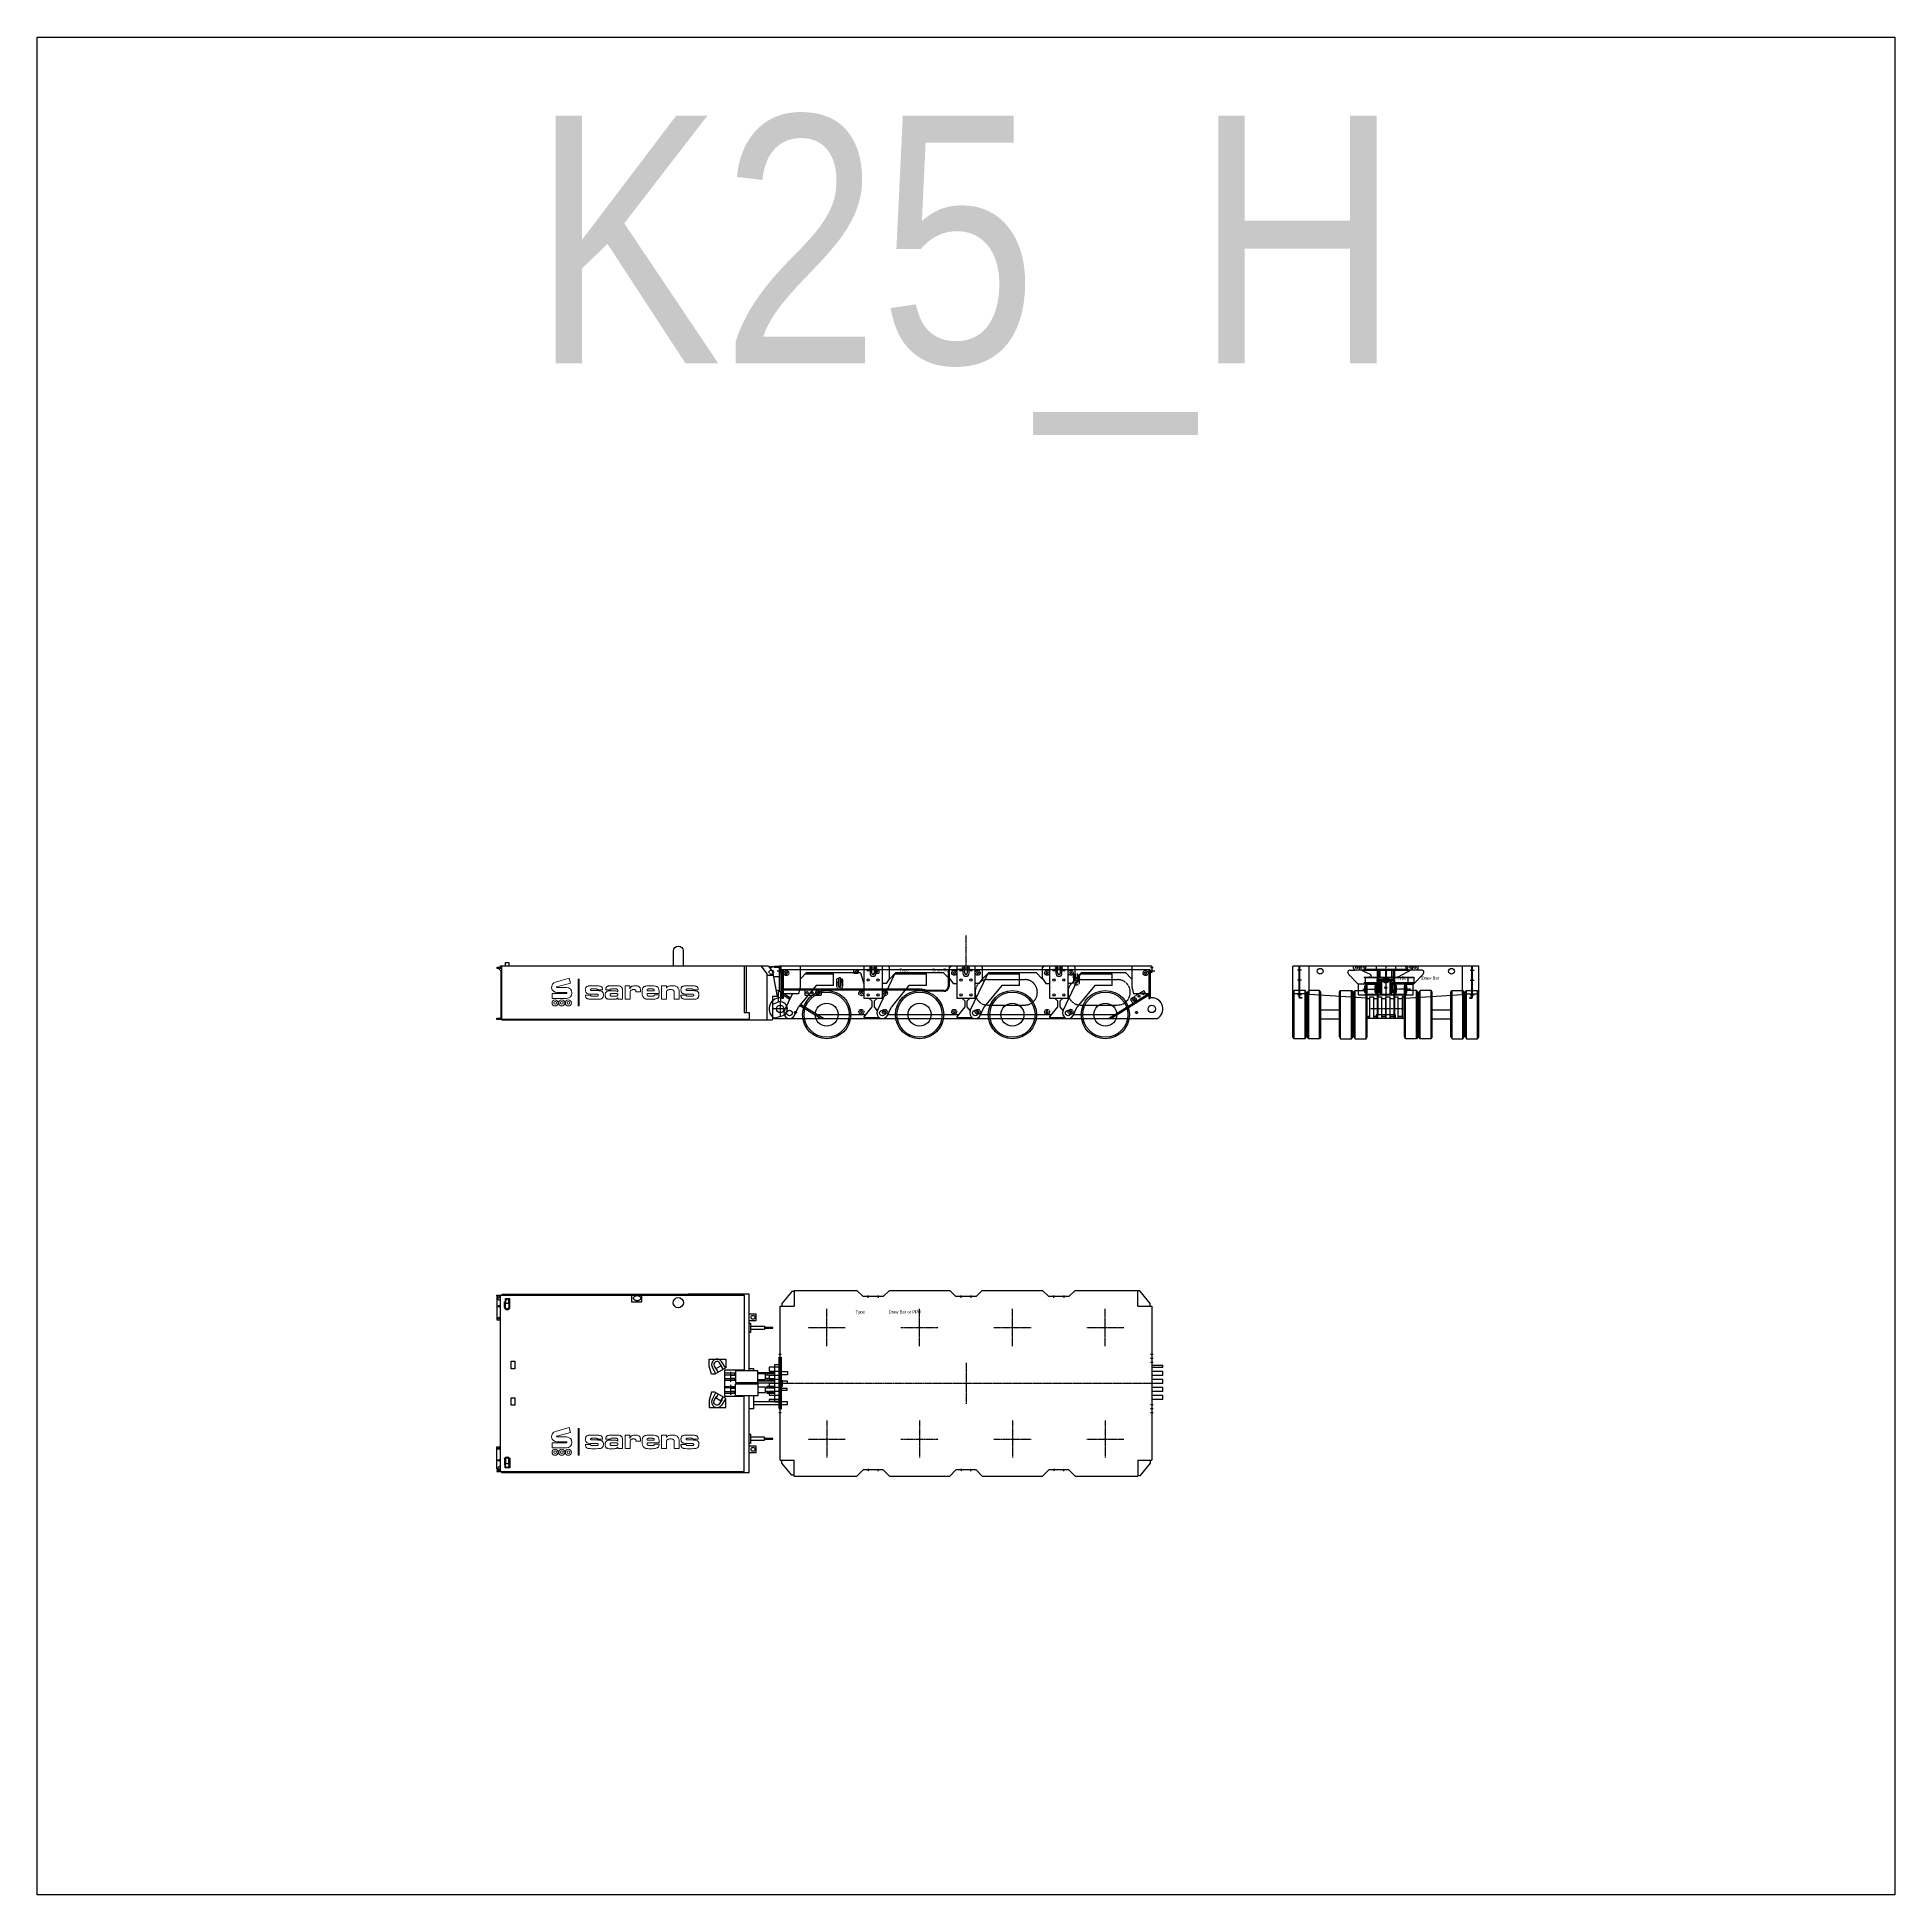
# Model space of a CAD drawing. Header units: millimetres. Extents: x -105000 to 105000, y -75000 to 15000.
# Drawn here: x -45000 to -15000, y -15000 to 15000 of the extents above; entities that cross this region are included whole.
import ezdxf
from ezdxf.enums import TextEntityAlignment as Align

# ---------------------------------------------------------------- set-up
doc = ezdxf.new("R2010")
doc.units = ezdxf.units.MM
doc.linetypes.add('$1$SARHID', pattern=[3.5, 2, -1.5])
doc.linetypes.add('$3$SARCEN', pattern=[9.5, 5, -1.5, 1.5, -1.5])
doc.layers.get('Defpoints').update_dxf_attribs({"color": 210})
for name, color, linetype in [('$1$1', 1, '$1$SARHID'), ('$3$2', 2, 'Continuous'), ('$3$3', 3, '$3$SARCEN')]:
    doc.layers.add(name, color=color, linetype=linetype)
doc.styles.add('$10$Arial Narrow', font='ARIALN.TTF')
doc.styles.add('Arial Narrow', font='ARIALN.TTF')

# ---------------------------------------------------------------- blocks, each defined once
blk = doc.blocks.new('$0$KAMAG K2500 W3000 WHEEL SIDE 01')
at = {"layer": '$3$2'}
for radius in [364.3, 186]:
    blk.add_circle((0, 389.5), radius, dxfattribs=at)
at = {"color": 0}
blk.add_circle((0, 389.5), 389.5, dxfattribs=at)
blk = doc.blocks.new('$0$KAMAG K2504 W3000 Simple SIDE 00')
at = {"layer": '$1$1', "color": 8}
for p, q in [((-20, 133), (-5980, 133)), ((-5980, 133), (-5980, 88)), ((-5970, 133), (-5970, -330)), ((-5955, 133), (-5955, -330)), ((-5055, 9), (-5025, 9)), ((-5055, -141), (-5055, 9)), ((-5025, -141), (-5025, 9)), ((-4810, 73), (-4810, 133)), ((-4740, 73), (-4810, 73)), ((-4740, 133), (-4740, 73)), ((-4480, 73), (-4480, 133)), ((-4410, 73), (-4480, 73)), ((-4410, 133), (-4410, 73)), ((-3287, 133), (-3287, -131)), ((-3272, 133), (-3272, -131)), ((-1263, 38), (-1264, 38)), ((-1264, 38), (-1264, -63)), ((-1236, 53), (-1263, 53)), ((-1263, -3), (-1263, 53)), ((-1236, 53), (-1236, -3)), ((-1230, 38), (-1236, 38)), ((-1236, 8), (-1230, 8)), ((-1235, -63), (-1235, 8)), ((-1230, -9), (-1230, 75)), ((-1200, -9), (-1200, 75)), ((-1200, 38), (-1194, 38)), ((-1194, 8), (-1200, 8)), ((-1195, 8), (-1195, -63)), ((-1194, 53), (-1167, 53)), ((-1194, 53), (-1194, -3)), ((-1167, -3), (-1167, 53)), ((-1167, 38), (-1166, 38)), ((-1166, -63), (-1166, 38)), ((-45, 133), (-45, -330)), ((-30, 133), (-30, -330)), ((-20, 88), (-20, 133)), ((-3730, -181), (-5955, -181)), ((-3733, -196), (-5955, -196)), ((-5605, -196), (-5605, -276)), ((-5605, -276), (-5340, -276)), ((-5340, -196), (-5340, -276)), ((-5088, -28), (-5089, -28)), ((-5089, -28), (-5089, -129)), ((-5061, -13), (-5088, -13)), ((-5088, -69), (-5088, -13)), ((-5088, -69), (-5061, -69)), ((-5061, -13), (-5061, -69)), ((-5055, -28), (-5061, -28)), ((-5061, -58), (-5055, -58)), ((-5060, -129), (-5060, -58)), ((-5025, -141), (-5055, -141)), ((-5025, -28), (-5019, -28)), ((-5019, -58), (-5025, -58)), ((-5020, -58), (-5020, -129)), ((-5019, -13), (-4992, -13)), ((-5019, -13), (-5019, -69)), ((-4992, -69), (-5019, -69)), ((-4992, -69), (-4992, -13)), ((-4992, -28), (-4991, -28)), ((-4991, -129), (-4991, -28)), ((-3633, -216), (-3733, -196)), ((-3632, -201), (-3730, -181)), ((-3357, -216), (-3633, -216)), ((-3357, -201), (-3632, -201)), ((-2852, -227), (-2852, -237)), ((-2652, -27), (-2048, -27)), ((-1848, -237), (-1848, -227)), ((-1352, -227), (-1352, -237)), ((-1263, -3), (-1236, -3)), ((-1200, -9), (-1230, -9)), ((-1167, -3), (-1194, -3)), ((-1152, -27), (-548, -27)), ((-348, -237), (-348, -227)), ((-127, -206), (-345, -343)), ((-85, -274), (-127, -206)), ((-5955, -330), (-5970, -330)), ((-2652, -437), (-2048, -437)), ((-1152, -437), (-548, -437)), ((-303, -410), (-345, -343)), ((-45, -330), (-30, -330))]:
    blk.add_line(p, q, dxfattribs=at)
for centre, radius in [((-5900, 78), 40.3), ((-5900, 78), 16), ((-4770, 103), 16), ((-4450, 103), 16), ((-3190, 83), 40.2), ((-3190, 83), 16), ((-2810, 83), 40.2), ((-2810, 83), 16), ((-1690, 83), 40.2), ((-1690, 83), 16), ((-1310, 83), 40.3), ((-1310, 83), 16), ((-100, 78), 40.3), ((-100, 78), 16), ((-5565, -236), 16), ((-5485, -236), 16), ((-5395, -236), 30.5), ((-5395, -236), 8.75), ((-4690, -247), 40.2), ((-4690, -247), 16), ((-4310, -247), 40.2), ((-4310, -247), 16), ((-206, -297), 16), ((-138, -255), 16), ((-5755, -557), 16), ((-4690, -547), 40.2), ((-4690, -547), 16), ((-4310, -547), 40.2), ((-4310, -547), 16), ((-3190, -547), 40.2), ((-3190, -547), 16), ((-2810, -547), 40.2), ((-2810, -547), 16), ((-1690, -547), 40.2), ((-1690, -547), 16), ((-1310, -547), 40.3), ((-1310, -547), 16), ((-280, -349), 30.5), ((-280, -349), 8.75), ((-245, -557), 16)]:
    blk.add_circle(centre, radius, dxfattribs=at)
for centre, radius, start, end in [((-5040, -129), 49, 180, 0), ((-5040, -129), 20, 180, 0), ((-3357, -131), 85, 270, 0), ((-3357, -131), 70, 270, 0), ((-2652, -227), 200, 90, 180), ((-2652, -237), 200, 180, 270), ((-2048, -227), 200, 0, 90), ((-2048, -237), 200, 270, 0), ((-1152, -227), 200, 90, 180), ((-1152, -237), 200, 180, 270), ((-1215, -63), 49, 180, 0), ((-1215, -63), 20, 180, 0), ((-548, -227), 200, 0, 90), ((-548, -237), 200, 270, 0)]:
    blk.add_arc(centre, radius, start, end, dxfattribs=at)
at = {"layer": '$3$2'}
for p, q in [((-5593, 68), (-5138, 68)), ((-5138, -121), (-5138, 68)), ((-4549, 193), (-4549, 76)), ((-4520, 76), (-4520, 193)), ((-4480, 193), (-4480, 76)), ((-4451, 76), (-4451, 193)), ((-4431, -528), (-4150, 68)), ((-4150, 68), (-3638, 68)), ((-3638, -121), (-3638, 68)), ((-3049, 193), (-3049, 76)), ((-3020, 76), (-3020, 193)), ((-2980, 193), (-2980, 76)), ((-2951, 76), (-2951, 193)), ((-2931, -528), (-2650, 68)), ((-2650, 68), (-2138, 68)), ((-2138, -121), (-2138, 68)), ((-1549, 193), (-1549, 76)), ((-1520, 76), (-1520, 193)), ((-1480, 193), (-1480, 76)), ((-1451, 76), (-1451, 193)), ((-1431, -528), (-1150, 68)), ((-1150, 68), (-638, 68)), ((-638, -121), (-638, 68)), ((-5931, -528), (-5804, -257)), ((-5422, -121), (-5704, -468)), ((-5138, -121), (-5422, -121)), ((-3922, -121), (-4204, -468)), ((-3638, -121), (-3922, -121)), ((-2422, -121), (-2704, -468)), ((-2138, -121), (-2422, -121)), ((-922, -121), (-1204, -468)), ((-638, -121), (-922, -121)), ((-5769, -604), (-5704, -468)), ((-4520, -469), (-4650, -628)), ((-4569, -327), (-4520, -367)), ((-4520, -367), (-4520, -469)), ((-4480, -367), (-4431, -327)), ((-4480, -469), (-4480, -367)), ((-4432, -528), (-4480, -469)), ((-4269, -604), (-4204, -468)), ((-3020, -469), (-3150, -628)), ((-3069, -327), (-3020, -367)), ((-3020, -367), (-3020, -469)), ((-2980, -367), (-2931, -327)), ((-2980, -469), (-2980, -367)), ((-2932, -528), (-2980, -469)), ((-2769, -604), (-2704, -468)), ((-1520, -469), (-1650, -628)), ((-1569, -327), (-1520, -367)), ((-1520, -367), (-1520, -469)), ((-1480, -367), (-1431, -327)), ((-1480, -469), (-1480, -367)), ((-1432, -528), (-1480, -469)), ((-1269, -604), (-1204, -468)), ((-4650, -628), (-4650, -637)), ((-4650, -637), (-4405, -637)), ((-3150, -628), (-3150, -637)), ((-3150, -637), (-2905, -637)), ((-1650, -628), (-1650, -637)), ((-1650, -637), (-1405, -637))]:
    blk.add_line(p, q, dxfattribs=at)
at = {"layer": '$3$2', "color": 8}
for p, q in [((-5980, -257), (-5844, -342)), ((-5835, -324), (-5942, -257)), ((-697, -657), (-58, -257)), ((-660, -657), (-20, -257)), ((-5684, -443), (-5340, -657)), ((-5303, -657), (-5671, -427)), ((-4626, -597), (-5399, -597)), ((-3126, -597), (-4265, -597)), ((-1626, -597), (-2765, -597)), ((-601, -597), (-1265, -597))]:
    blk.add_line(p, q, dxfattribs=at)
at = {"layer": '$3$2'}
for centre in [(-5850, -566), (-4350, -566), (-2850, -566), (-1350, -566)]:
    blk.add_circle(centre, 45, dxfattribs=at)
for centre, radius, start, end in [((-4500, 76), 49, 180, 0), ((-4500, 76), 20, 180, 0), ((-3000, 76), 49, 180, 0), ((-3000, 76), 20, 180, 0), ((-1500, 76), 49, 180, 0), ((-1500, 76), 20, 180, 0), ((-5850, -566), 90, 154.75, 334.75), ((-4350, -566), 90, 154.75, 334.75), ((-2850, -566), 90, 154.75, 334.75), ((-1350, -566), 90, 154.75, 334.75)]:
    blk.add_arc(centre, radius, start, end, dxfattribs=at)
at = {"layer": '$3$3'}
for p, q in [((-5950, 108), (-6050, 108)), ((-5980, 168), (-6020, 168)), ((-4565, 162), (-4435, 162)), ((-3065, 162), (-2935, 162)), ((-1565, 162), (-1435, 162)), ((50, 108), (-50, 108)), ((-20, 168), (20, 168))]:
    blk.add_line(p, q, dxfattribs=at)
at = {"color": 0}
for p, q in [((0, 193), (-6000, 193)), ((-6000, 193), (-6000, 88)), ((-6000, 88), (-5980, 88)), ((-5980, -320), (-5980, 88)), ((-5678, 193), (-5678, -142)), ((-5668, -7), (-5580, 81)), ((-4704, 81), (-5580, 81)), ((-4704, 81), (-4650, -93)), ((-4650, 193), (-4650, -327)), ((-4350, -327), (-4350, 193)), ((-4236, 174), (-4263, 193)), ((-4236, -7), (-4236, 174)), ((-4138, 81), (-4226, -7)), ((-3362, 81), (-4138, 81)), ((-3362, 81), (-3274, -7)), ((-3264, 174), (-3237, 193)), ((-3264, -7), (-3264, 174)), ((-3150, 193), (-3150, -327)), ((-2850, -327), (-2850, 193)), ((-2736, 174), (-2763, 193)), ((-2736, -7), (-2736, 174)), ((-2638, 81), (-2726, -7)), ((-1862, 81), (-2638, 81)), ((-1862, 81), (-1774, -7)), ((-1764, 174), (-1737, 193)), ((-1764, -7), (-1764, 174)), ((-1650, 193), (-1650, -327)), ((-1350, -327), (-1350, 193)), ((-1236, 174), (-1263, 193)), ((-1236, -7), (-1236, 174)), ((-1138, 81), (-1226, -7)), ((-420, 81), (-1138, 81)), ((-332, -7), (-420, 81)), ((-322, 193), (-322, -144)), ((-20, -320), (-20, 88)), ((0, 88), (-20, 88)), ((0, 193), (0, 88)), ((-5704, -257), (-5980, -257)), ((-5678, -142), (-5704, -257)), ((-5678, -7), (-5668, -7)), ((-4291, -87), (-4350, -87)), ((-4234, -7), (-4291, -87)), ((-4226, -7), (-4236, -7)), ((-3274, -7), (-3264, -7)), ((-3266, -7), (-3209, -87)), ((-3209, -87), (-3150, -87)), ((-2791, -87), (-2850, -87)), ((-2734, -7), (-2791, -87)), ((-2726, -7), (-2736, -7)), ((-1774, -7), (-1764, -7)), ((-1766, -7), (-1709, -87)), ((-1709, -87), (-1650, -87)), ((-1291, -87), (-1350, -87)), ((-1234, -7), (-1291, -87)), ((-1226, -7), (-1236, -7)), ((-322, -7), (-332, -7)), ((-322, -144), (-296, -257)), ((-20, -257), (-296, -257)), ((-6000, -320), (-5980, -320)), ((-4650, -327), (-4350, -327)), ((-3150, -327), (-2850, -327)), ((-1650, -327), (-1350, -327)), ((0, -320), (-20, -320))]:
    blk.add_line(p, q, dxfattribs=at)
at = {"color": 8}
blk.add_line((-6088, -657), (88, -657), dxfattribs=at)
at = {"color": 0}
for centre, radius in [((-4580, 126), 17.5), ((-4420, 126), 17.5), ((-3080, 126), 17.5), ((-2920, 126), 17.5), ((-1580, 126), 17.5), ((-1420, 126), 17.5), ((-4580, -274), 17.5), ((-4580, -34), 17.5), ((-4420, -274), 17.5), ((-4420, -34), 17.5), ((-3080, -34), 17.5), ((-3080, -274), 17.5), ((-2920, -34), 17.5), ((-2920, -274), 17.5), ((-1580, -34), 17.5), ((-1580, -274), 17.5), ((-1420, -34), 17.5), ((-1420, -274), 17.5), ((-6000, -500), 60), ((0, -500), 60)]:
    blk.add_circle(centre, radius, dxfattribs=at)
for centre, start, end in [((-6000, -500), 90, 240.7179), ((0, -500), 299.2821, 90)]:
    blk.add_arc(centre, 180, start, end, dxfattribs=at)
blk = doc.blocks.new('$0$KAMAG K2506 W3000 Simple SIDE 00')
at = {"layer": '$1$1', "color": 8}
for p, q in [((-20, 133), (-8980, 133)), ((-8980, 133), (-8980, 88)), ((-8970, 133), (-8970, -330)), ((-8955, 133), (-8955, -330)), ((-8055, -141), (-8055, 9)), ((-8055, 9), (-8025, 9)), ((-8025, -141), (-8025, 9)), ((-7810, 73), (-7810, 133)), ((-7740, 73), (-7810, 73)), ((-7740, 133), (-7740, 73)), ((-7480, 73), (-7480, 133)), ((-7410, 73), (-7480, 73)), ((-7410, 133), (-7410, 73)), ((-6287, 133), (-6287, -131)), ((-6272, 133), (-6272, -131)), ((-2728, 133), (-2728, -131)), ((-2713, 133), (-2713, -131)), ((-1590, 73), (-1590, 133)), ((-1520, 73), (-1590, 73)), ((-1520, 133), (-1520, 73)), ((-1263, 38), (-1264, 38)), ((-1264, 38), (-1264, -63)), ((-1236, 53), (-1263, 53)), ((-1263, -3), (-1263, 53)), ((-1260, 73), (-1260, 133)), ((-1260, 73), (-1190, 73)), ((-1230, 38), (-1236, 38)), ((-1236, 8), (-1230, 8)), ((-1235, -63), (-1235, 8)), ((-1230, -9), (-1230, 75)), ((-1200, -9), (-1200, 75)), ((-1200, 38), (-1194, 38)), ((-1194, 8), (-1200, 8)), ((-1195, 8), (-1195, -63)), ((-1194, 53), (-1167, 53)), ((-1194, 53), (-1194, -3)), ((-1190, 133), (-1190, 73)), ((-1167, -3), (-1167, 53)), ((-1167, 38), (-1166, 38)), ((-1166, -63), (-1166, 38)), ((-45, 133), (-45, -330)), ((-30, 133), (-30, -330)), ((-20, 88), (-20, 133)), ((-8955, -330), (-8970, -330)), ((-6730, -181), (-8955, -181)), ((-6733, -196), (-8955, -196)), ((-8605, -196), (-8605, -276)), ((-8605, -276), (-8340, -276)), ((-8340, -196), (-8340, -276)), ((-8088, -28), (-8089, -28)), ((-8089, -28), (-8089, -129)), ((-8061, -13), (-8088, -13)), ((-8088, -69), (-8088, -13)), ((-8088, -69), (-8061, -69)), ((-8061, -13), (-8061, -69)), ((-8055, -28), (-8061, -28)), ((-8061, -58), (-8055, -58)), ((-8060, -129), (-8060, -58)), ((-8025, -141), (-8055, -141)), ((-8025, -28), (-8019, -28)), ((-8019, -58), (-8025, -58)), ((-8020, -58), (-8020, -129)), ((-8019, -13), (-7992, -13)), ((-8019, -13), (-8019, -69)), ((-7992, -69), (-8019, -69)), ((-7992, -69), (-7992, -13)), ((-7992, -28), (-7991, -28)), ((-7991, -129), (-7991, -28)), ((-6633, -216), (-6733, -196)), ((-6632, -201), (-6730, -181)), ((-6357, -216), (-6633, -216)), ((-6357, -201), (-6632, -201)), ((-5752, -227), (-5752, -237)), ((-5552, -27), (-4948, -27)), ((-5552, -437), (-4948, -437)), ((-4748, -237), (-4748, -227)), ((-4252, -227), (-4252, -237)), ((-4052, -27), (-3448, -27)), ((-4052, -437), (-3448, -437)), ((-3248, -237), (-3248, -227)), ((-2643, -201), (-2368, -201)), ((-2643, -216), (-2367, -216)), ((-2368, -201), (-2270, -181)), ((-2367, -216), (-2267, -196)), ((-2270, -181), (-45, -181)), ((-2267, -196), (-45, -196)), ((-1263, -3), (-1236, -3)), ((-1200, -9), (-1230, -9)), ((-1167, -3), (-1194, -3)), ((-660, -196), (-660, -276)), ((-395, -276), (-660, -276)), ((-395, -196), (-395, -276)), ((-45, -330), (-30, -330))]:
    blk.add_line(p, q, dxfattribs=at)
for centre, radius in [((-8900, 78), 40.3), ((-8900, 78), 16), ((-7770, 103), 16), ((-7450, 103), 16), ((-6190, 83), 40.2), ((-6190, 83), 16), ((-5810, 83), 40.2), ((-5810, 83), 16), ((-4690, 83), 40.2), ((-4690, 83), 16), ((-4310, 83), 40.3), ((-4310, 83), 16), ((-3190, 83), 40.2), ((-3190, 83), 16), ((-2810, 83), 40.2), ((-2810, 83), 16), ((-1550, 103), 16), ((-1230, 103), 16), ((-100, 78), 40.3), ((-100, 78), 16), ((-8755, -557), 16), ((-8565, -236), 16), ((-8485, -236), 16), ((-8395, -236), 30.5), ((-8395, -236), 8.75), ((-7690, -247), 40.2), ((-7690, -547), 40.2), ((-7690, -247), 16), ((-7690, -547), 16), ((-7310, -247), 40.2), ((-7310, -547), 40.2), ((-7310, -247), 16), ((-7310, -547), 16), ((-6190, -547), 40.2), ((-6190, -547), 16), ((-5810, -547), 40.2), ((-5810, -547), 16), ((-4690, -547), 40.2), ((-4690, -547), 16), ((-4310, -547), 40.3), ((-4310, -547), 16), ((-3190, -547), 40.2), ((-3190, -547), 16), ((-2810, -547), 40.2), ((-2810, -547), 16), ((-1690, -247), 40.2), ((-1690, -547), 40.2), ((-1690, -247), 16), ((-1690, -547), 16), ((-1310, -247), 40.2), ((-1310, -547), 40.2), ((-1310, -247), 16), ((-1310, -547), 16), ((-605, -236), 30.5), ((-605, -236), 8.75), ((-515, -236), 16), ((-435, -236), 16), ((-245, -557), 16)]:
    blk.add_circle(centre, radius, dxfattribs=at)
for centre, radius, start, end in [((-8040, -129), 49, 180, 0), ((-8040, -129), 20, 180, 0), ((-6357, -131), 70, 270, 0), ((-6357, -131), 85, 270, 0), ((-5552, -227), 200, 90, 180), ((-5552, -237), 200, 180, 270), ((-4948, -227), 200, 0, 90), ((-4948, -237), 200, 270, 0), ((-4052, -227), 200, 90, 180), ((-4052, -237), 200, 180, 270), ((-3448, -227), 200, 0, 90), ((-3448, -237), 200, 270, 0), ((-2643, -131), 85, 180, 270), ((-2643, -131), 70, 180, 270), ((-1215, -63), 49, 180, 0), ((-1215, -63), 20, 180, 0)]:
    blk.add_arc(centre, radius, start, end, dxfattribs=at)
at = {"layer": '$3$2'}
for p, q in [((-8593, 68), (-8138, 68)), ((-8138, -121), (-8138, 68)), ((-7549, 193), (-7549, 76)), ((-7520, 76), (-7520, 193)), ((-7480, 193), (-7480, 76)), ((-7451, 76), (-7451, 193)), ((-7431, -528), (-7150, 68)), ((-7150, 68), (-6638, 68)), ((-6638, -121), (-6638, 68)), ((-6049, 193), (-6049, 76)), ((-6020, 76), (-6020, 193)), ((-5980, 193), (-5980, 76)), ((-5951, 76), (-5951, 193)), ((-5931, -528), (-5650, 68)), ((-5650, 68), (-5138, 68)), ((-5138, -121), (-5138, 68)), ((-4549, 193), (-4549, 76)), ((-4520, 76), (-4520, 193)), ((-4480, 193), (-4480, 76)), ((-4451, 76), (-4451, 193)), ((-4431, -528), (-4150, 68)), ((-4150, 68), (-3638, 68)), ((-3638, -121), (-3638, 68)), ((-3049, 193), (-3049, 76)), ((-3020, 76), (-3020, 193)), ((-2980, 193), (-2980, 76)), ((-2951, 76), (-2951, 193)), ((-2931, -528), (-2650, 68)), ((-2650, 68), (-2138, 68)), ((-2138, -121), (-2138, 68)), ((-1549, 193), (-1549, 76)), ((-1520, 76), (-1520, 193)), ((-1480, 193), (-1480, 76)), ((-1451, 76), (-1451, 193)), ((-1431, -528), (-1150, 68)), ((-1150, 68), (-638, 68)), ((-638, -121), (-638, 68)), ((-8931, -528), (-8804, -257)), ((-8769, -604), (-8704, -468)), ((-8422, -121), (-8704, -468)), ((-8138, -121), (-8422, -121)), ((-7520, -469), (-7650, -628)), ((-7650, -628), (-7650, -637)), ((-7650, -637), (-7405, -637)), ((-7569, -327), (-7520, -367)), ((-7520, -367), (-7520, -469)), ((-7480, -367), (-7431, -327)), ((-7480, -469), (-7480, -367)), ((-7432, -528), (-7480, -469)), ((-7269, -604), (-7204, -468)), ((-6922, -121), (-7204, -468)), ((-6638, -121), (-6922, -121)), ((-6020, -469), (-6150, -628)), ((-6150, -628), (-6150, -637)), ((-6150, -637), (-5905, -637)), ((-6069, -327), (-6020, -367)), ((-6020, -367), (-6020, -469)), ((-5980, -367), (-5931, -327)), ((-5980, -469), (-5980, -367)), ((-5932, -528), (-5980, -469)), ((-5769, -604), (-5704, -468)), ((-5422, -121), (-5704, -468)), ((-5138, -121), (-5422, -121)), ((-4520, -469), (-4650, -628)), ((-4650, -628), (-4650, -637)), ((-4650, -637), (-4405, -637)), ((-4569, -327), (-4520, -367)), ((-4520, -367), (-4520, -469)), ((-4480, -367), (-4431, -327)), ((-4480, -469), (-4480, -367)), ((-4432, -528), (-4480, -469)), ((-4269, -604), (-4204, -468)), ((-3922, -121), (-4204, -468)), ((-3638, -121), (-3922, -121)), ((-3020, -469), (-3150, -628)), ((-3150, -628), (-3150, -637)), ((-3150, -637), (-2905, -637)), ((-3069, -327), (-3020, -367)), ((-3020, -367), (-3020, -469)), ((-2980, -367), (-2931, -327)), ((-2980, -469), (-2980, -367)), ((-2932, -528), (-2980, -469)), ((-2769, -604), (-2704, -468)), ((-2422, -121), (-2704, -468)), ((-2138, -121), (-2422, -121)), ((-1520, -469), (-1650, -628)), ((-1650, -628), (-1650, -637)), ((-1650, -637), (-1405, -637)), ((-1569, -327), (-1520, -367)), ((-1520, -367), (-1520, -469)), ((-1480, -367), (-1431, -327)), ((-1480, -469), (-1480, -367)), ((-1432, -528), (-1480, -469)), ((-1269, -604), (-1204, -468)), ((-922, -121), (-1204, -468)), ((-638, -121), (-922, -121))]:
    blk.add_line(p, q, dxfattribs=at)
at = {"layer": '$3$2', "color": 8}
for p, q in [((-8980, -257), (-8844, -342)), ((-8835, -324), (-8942, -257)), ((-8684, -443), (-8340, -657)), ((-8303, -657), (-8671, -427)), ((-7626, -597), (-8399, -597)), ((-6125, -597), (-7265, -597)), ((-4625, -597), (-5765, -597)), ((-3126, -597), (-4265, -597)), ((-1626, -597), (-2765, -597)), ((-601, -597), (-1265, -597)), ((-697, -657), (-58, -257)), ((-660, -657), (-20, -257))]:
    blk.add_line(p, q, dxfattribs=at)
at = {"layer": '$3$2'}
for centre in [(-8850, -566), (-7350, -566), (-5850, -566), (-4350, -566), (-2850, -566), (-1350, -566)]:
    blk.add_circle(centre, 45, dxfattribs=at)
for centre, radius, start, end in [((-7500, 76), 49, 180, 0), ((-7500, 76), 20, 180, 0), ((-6000, 76), 49, 180, 0), ((-6000, 76), 20, 180, 0), ((-4500, 76), 49, 180, 0), ((-4500, 76), 20, 180, 0), ((-3000, 76), 49, 180, 0), ((-3000, 76), 20, 180, 0), ((-1500, 76), 49, 180, 0), ((-1500, 76), 20, 180, 0), ((-8850, -566), 90, 154.750000002, 334.750000002), ((-7350, -566), 90, 154.750000002, 334.750000002), ((-5850, -566), 90, 154.750000002, 334.750000002), ((-4350, -566), 90, 154.750000002, 334.750000002), ((-2850, -566), 90, 154.750000002, 334.750000002), ((-1350, -566), 90, 154.750000002, 334.750000002)]:
    blk.add_arc(centre, radius, start, end, dxfattribs=at)
at = {"layer": '$3$3'}
for p, q in [((-8950, 108), (-9050, 108)), ((-8980, 168), (-9020, 168)), ((-7565, 162), (-7435, 162)), ((-6065, 162), (-5935, 162)), ((-4565, 162), (-4435, 162)), ((-3065, 162), (-2935, 162)), ((-1565, 162), (-1435, 162)), ((50, 108), (-50, 108)), ((-20, 168), (20, 168))]:
    blk.add_line(p, q, dxfattribs=at)
at = {"color": 0}
for p, q in [((0, 193), (-9000, 193)), ((-9000, 193), (-9000, 88)), ((-9000, 88), (-8980, 88)), ((-8980, -320), (-8980, 88)), ((-8678, 193), (-8678, -142)), ((-8668, -7), (-8580, 81)), ((-7704, 81), (-8580, 81)), ((-7764, 174), (-7737, 193)), ((-7764, 81), (-7764, 174)), ((-7704, 81), (-7650, -93)), ((-7650, 193), (-7650, -327)), ((-7350, -327), (-7350, 193)), ((-7236, 174), (-7263, 193)), ((-7236, -7), (-7236, 174)), ((-7138, 81), (-7226, -7)), ((-6362, 81), (-7138, 81)), ((-6362, 81), (-6274, -7)), ((-6264, 174), (-6237, 193)), ((-6264, -7), (-6264, 174)), ((-6150, 193), (-6150, -327)), ((-5850, -327), (-5850, 193)), ((-5736, 174), (-5763, 193)), ((-5736, -7), (-5736, 174)), ((-5638, 81), (-5726, -7)), ((-4862, 81), (-5638, 81)), ((-4862, 81), (-4774, -7)), ((-4764, 174), (-4737, 193)), ((-4764, -7), (-4764, 174)), ((-4650, 193), (-4650, -327)), ((-4350, -327), (-4350, 193)), ((-4236, 174), (-4263, 193)), ((-4236, -7), (-4236, 174)), ((-4138, 81), (-4226, -7)), ((-3362, 81), (-4138, 81)), ((-3362, 81), (-3274, -7)), ((-3264, 174), (-3237, 193)), ((-3264, -7), (-3264, 174)), ((-3150, 193), (-3150, -327)), ((-2850, -327), (-2850, 193)), ((-2736, 174), (-2763, 193)), ((-2736, -7), (-2736, 174)), ((-2638, 81), (-2726, -7)), ((-1862, 81), (-2638, 81)), ((-1862, 81), (-1774, -7)), ((-1764, 174), (-1737, 193)), ((-1764, -7), (-1764, 174)), ((-1650, 193), (-1650, -327)), ((-1350, -327), (-1350, 193)), ((-1236, 174), (-1263, 193)), ((-1236, -7), (-1236, 174)), ((-1138, 81), (-1226, -7)), ((-420, 81), (-1138, 81)), ((-332, -7), (-420, 81)), ((-322, 193), (-322, -144)), ((-20, -320), (-20, 88)), ((0, 88), (-20, 88)), ((0, 193), (0, 88)), ((-9000, -320), (-8980, -320)), ((-8704, -257), (-8980, -257)), ((-8678, -142), (-8704, -257)), ((-8678, -7), (-8668, -7)), ((-7650, -327), (-7350, -327)), ((-7291, -87), (-7350, -87)), ((-7234, -7), (-7291, -87)), ((-7226, -7), (-7236, -7)), ((-6274, -7), (-6264, -7)), ((-6266, -7), (-6209, -87)), ((-6209, -87), (-6150, -87)), ((-6150, -327), (-5850, -327)), ((-5791, -87), (-5850, -87)), ((-5734, -7), (-5791, -87)), ((-5726, -7), (-5736, -7)), ((-4774, -7), (-4764, -7)), ((-4766, -7), (-4709, -87)), ((-4709, -87), (-4650, -87)), ((-4650, -327), (-4350, -327)), ((-4291, -87), (-4350, -87)), ((-4234, -7), (-4291, -87)), ((-4226, -7), (-4236, -7)), ((-3274, -7), (-3264, -7)), ((-3266, -7), (-3209, -87)), ((-3209, -87), (-3150, -87)), ((-3150, -327), (-2850, -327)), ((-2791, -87), (-2850, -87)), ((-2734, -7), (-2791, -87)), ((-2726, -7), (-2736, -7)), ((-1774, -7), (-1764, -7)), ((-1766, -7), (-1709, -87)), ((-1709, -87), (-1650, -87)), ((-1650, -327), (-1350, -327)), ((-1291, -87), (-1350, -87)), ((-1234, -7), (-1291, -87)), ((-1226, -7), (-1236, -7)), ((-322, -7), (-332, -7)), ((-322, -144), (-296, -257)), ((-20, -257), (-296, -257)), ((0, -320), (-20, -320))]:
    blk.add_line(p, q, dxfattribs=at)
at = {"color": 8}
blk.add_line((-9088, -657), (88, -657), dxfattribs=at)
at = {"color": 0}
for centre, radius in [((-7580, 126), 17.5), ((-7420, 126), 17.5), ((-6080, 126), 17.5), ((-5920, 126), 17.5), ((-4580, 126), 17.5), ((-4420, 126), 17.5), ((-3080, 126), 17.5), ((-2920, 126), 17.5), ((-1580, 126), 17.5), ((-1420, 126), 17.5), ((-9000, -500), 60), ((-7580, -274), 17.5), ((-7580, -34), 17.5), ((-7420, -274), 17.5), ((-7420, -34), 17.5), ((-6080, -274), 17.5), ((-6080, -34), 17.5), ((-5920, -274), 17.5), ((-5920, -34), 17.5), ((-4580, -274), 17.5), ((-4580, -34), 17.5), ((-4420, -274), 17.5), ((-4420, -34), 17.5), ((-3080, -34), 17.5), ((-3080, -274), 17.5), ((-2920, -34), 17.5), ((-2920, -274), 17.5), ((-1580, -34), 17.5), ((-1580, -274), 17.5), ((-1420, -34), 17.5), ((-1420, -274), 17.5), ((0, -500), 60)]:
    blk.add_circle(centre, radius, dxfattribs=at)
for centre, start, end in [((-9000, -500), 90, 240.717912002), ((0, -500), 299.282087998, 90)]:
    blk.add_arc(centre, 180, start, end, dxfattribs=at)
blk = doc.blocks.new('$0$KAMAG K2500 W3000 PPU Z390 SIDE 01')
at = {"layer": '$1$1', "color": 0}
blk.add_circle((-145, 593), 35, dxfattribs=at)
at = {"layer": '$3$3', "color": 0}
for p, q in [((110, 0), (-110, 0)), ((0, 110), (0, -110))]:
    blk.add_line(p, q, dxfattribs=at)
at = {"color": 0}
blk.add_line((-192, 690), (-580, 690), dxfattribs=at)
for points in [[(-1724, 697), (-1724, 937, -1), (-1567, 937), (-1567, 697)], [(-129, 677, 0.147299), (-178, 671)], [(-71, 307, 0.15764), (-42, 298), (-15, 298)], [(-125, -155), (31, -111, 1.066578), (-45, 106), (-125, 71)]]:
    blk.add_lwpolyline(points, format="xyb", dxfattribs=at)
for points in [[(-4500, 653), (-4570, 653), (-4570, 673), (-4500, 673)], [(-4500, 613), (-4510, 613), (-4540, 643), (-4540, 653)], [(-4515, 673), (-4515, 697), (-581, 697)], [(-4505, -150), (-4505, 613)], [(-4500, 697), (-4500, -177), (-125, -177)], [(-4435, 697), (-4435, 751), (-4385, 751), (-4385, 697)], [(-581, 697), (-580, 696), (-580, -57), (-500, -57), (-500, -177)], [(-550, 690), (-550, -57)], [(-210, -177), (-210, 565), (-300, 690)], [(-192, 690), (-124, 598), (-52, 202), (-125, 202), (-125, -177)], [(-169, 659), (-115, 683), (-95, 683)], [(-15, 668), (-95, 668), (-95, 688), (-15, 688)], [(-114, 541), (-210, 541)], [(-111, 523), (-15, 523)], [(-33, 264), (-33, 264)], [(-30, 111), (-30, 270), (-25, 278), (-15, 296)], [(-20, 288), (-20, 288)], [(10, 115), (10, 288)], [(-4500, -170), (-4575, -170), (-4575, -150), (-4500, -150)], [(-4500, -165), (-500, -165)]]:
    blk.add_lwpolyline(points, dxfattribs=at)
blk.add_lwpolyline([(-15, 288), (15, 288), (15, 693), (-15, 693)], close=True, dxfattribs=at)
at = {"color": 0, "lineweight": 0}
for points in [[(-3605, 345), (-3451, 345, -1), (-3451, 170), (-3685, 170), (-3685, 251), (-3451, 251, 1), (-3451, 264), (-3605, 264, -0.873124), (-3629, 434), (-3408, 495), (-3387, 418), (-3607, 357, 0.8747), (-3605, 345)], [(-2959, 296, -0.009372), (-2927, 294, -0.051645), (-2903, 290, -0.037576), (-2885, 284, -0.087825), (-2872, 275, -0.065451), (-2864, 264, -0.081176), (-2859, 253, -0.058936), (-2856, 226, -0.019081), (-2857, 207, -0.070664), (-2861, 191, -0.068088), (-2868, 179, -0.100627), (-2879, 169, -0.047789), (-2894, 162, -0.05373), (-2914, 158, -0.028049), (-2970, 155), (-3046, 155, -0.049389), (-3093, 158, -0.044769), (-3110, 163, -0.057288), (-3124, 170, -0.079394), (-3134, 179, -0.071444), (-3141, 191, -0.060875), (-3145, 206, -0.036151), (-3146, 224), (-3064, 224, 0.140191), (-3063, 216, 0.179735), (-3056, 210, 0.038606), (-3050, 208, 0.043336), (-3041, 206, 0.02641), (-3015, 205), (-2986, 205, -0.006909), (-2963, 206, 0.075231), (-2948, 208, 0.059013), (-2944, 210, 0.186409), (-2939, 216, 0.063283), (-2939, 221, 0.029031), (-2939, 225, 0.154456), (-2942, 232, 0.090426), (-2945, 234, 0.040727), (-2950, 236, 0.04728), (-2956, 237, 0.028155), (-2973, 238), (-3048, 238, -0.057272), (-3095, 242, -0.043668), (-3112, 247, -0.071495), (-3124, 254, -0.079352), (-3134, 264, -0.074463), (-3140, 277, -0.045303), (-3144, 293, -0.03373), (-3145, 313, -0.047701), (-3143, 331, -0.087562), (-3137, 345, -0.06992), (-3128, 356, -0.078278), (-3117, 363, -0.037101), (-3102, 369, -0.042749), (-3086, 372, -0.026792), (-3047, 374), (-2992, 374, -0.034622), (-2928, 371, -0.032267), (-2907, 367, -0.088121), (-2891, 360, -0.055759), (-2880, 352, -0.12022), (-2873, 341, -0.079271), (-2868, 309), (-2948, 309, 0.022815), (-2950, 314, 0.09204), (-2953, 317, 0.08692), (-2958, 320, 0.041752), (-2965, 322, 0.029458), (-2973, 323, 0.011698), (-2996, 324, 0.005764), (-3022, 324, 0.00826), (-3036, 324, 0.037421), (-3049, 322, 0.052282), (-3056, 320, 0.073659), (-3059, 318, 0.140754), (-3062, 314, 0.099537), (-3062, 307, 0.089472), (-3061, 303, 0.132234), (-3059, 301, 0.077962), (-3054, 298, 0.049959), (-3042, 297, 0.011316), (-3030, 296, 0.00506), (-3015, 296), (-2959, 296)], [(-2765, 372, -0.027543), (-2721, 374), (-2629, 374, -0.03438), (-2609, 373, -0.040211), (-2592, 369, -0.052452), (-2578, 363, -0.056911), (-2566, 355, -0.063742), (-2557, 344, -0.056393), (-2550, 331, -0.051774), (-2546, 315, -0.038578), (-2545, 298), (-2545, 158), (-2620, 158), (-2620, 182, -0.02463), (-2635, 168, -0.08269), (-2649, 160, -0.073665), (-2666, 156, -0.02165), (-2691, 155), (-2745, 155, -0.047068), (-2778, 157, -0.045029), (-2792, 161, -0.053506), (-2803, 166, -0.076004), (-2813, 174, -0.070609), (-2820, 185, -0.06534), (-2824, 198, -0.042277), (-2825, 215), (-2825, 233, -0.048461), (-2823, 252, -0.084555), (-2818, 267, -0.088992), (-2808, 278, -0.079549), (-2795, 285, -0.083361), (-2759, 293, -0.00325), (-2708, 294, -0.018303), (-2678, 294, -0.021002), (-2655, 291, -0.073568), (-2638, 286, -0.0907), (-2624, 277), (-2624, 296, 0.065178), (-2626, 309, 0.048948), (-2628, 314, 0.104976), (-2631, 318, 0.052748), (-2636, 320, 0.056385), (-2643, 322, 0.045968), (-2662, 324), (-2709, 324), (-2724, 323, 0.008763), (-2729, 323, 0.080164), (-2733, 321, 0.058895), (-2736, 319, 0.111818), (-2738, 316, 0.035819), (-2739, 312, 0.060237), (-2740, 307), (-2817, 307, -0.023847), (-2816, 326, -0.073109), (-2812, 342, -0.065496), (-2805, 353, -0.097006), (-2795, 362, -0.046757), (-2781, 368, -0.054139), (-2765, 372)], [(-2318, 372, 0.021905), (-2340, 374, 0.037264), (-2361, 373, 0.022212), (-2379, 370, 0.052818), (-2395, 365, 0.051249), (-2406, 358, 0.05481), (-2412, 352, 0.042362), (-2417, 346, 0.041462), (-2422, 336), (-2428, 322), (-2428, 371), (-2503, 371), (-2503, 158), (-2424, 158), (-2424, 269, -0.091232), (-2417, 293, -0.082568), (-2410, 302, -0.065374), (-2399, 308, -0.045635), (-2388, 312, -0.044986), (-2371, 313, -0.051886), (-2355, 312, -0.061888), (-2343, 308, -0.117854), (-2334, 300, -0.078715), (-2331, 292, -0.058934), (-2330, 280, 0.004996), (-2330, 276), (-2256, 276), (-2256, 290, 0.025619), (-2257, 310, 0.030765), (-2260, 327, 0.052744), (-2264, 340, 0.061798), (-2271, 350, 0.091859), (-2282, 361, 0.047705), (-2298, 368, 0.057755), (-2318, 372)], [(-2032, 229, -0.055264), (-2033, 220, -0.111519), (-2035, 216, -0.052175), (-2038, 212, -0.097702), (-2044, 209, -0.012665), (-2052, 207, -0.061058), (-2063, 205, 0.011842), (-2077, 205), (-2102, 205, -0.030497), (-2124, 206, -0.087343), (-2139, 211, -0.081817), (-2144, 215, -0.068612), (-2148, 220, -0.08336), (-2150, 226, -0.03988), (-2151, 234), (-2151, 247), (-1957, 247), (-1957, 282, 0.03325), (-1959, 307, 0.057086), (-1964, 328, 0.070348), (-1972, 344, 0.081915), (-1985, 356, 0.060943), (-2002, 364, 0.047026), (-2022, 370, 0.049188), (-2077, 374), (-2133, 374, 0.049752), (-2173, 370, 0.066845), (-2189, 364, 0.048678), (-2204, 355, 0.160211), (-2224, 325, 0.018267), (-2229, 303, 0.067552), (-2231, 276), (-2231, 256, 0.041043), (-2228, 225, 0.062841), (-2221, 202, 0.0681), (-2210, 184, 0.075685), (-2196, 171, 0.056058), (-2180, 163, 0.046507), (-2161, 158, 0.047979), (-2122, 155), (-2062, 155, 0.032421), (-2021, 158, 0.078209), (-1988, 167, 0.070242), (-1975, 176, 0.069283), (-1965, 187, 0.085427), (-1959, 202, 0.056244), (-1957, 220), (-1957, 229)], [(-2151, 294), (-2034, 294, 0.034552), (-2035, 303, 0.070916), (-2037, 309, 0.089987), (-2040, 315, 0.089657), (-2046, 318, 0.048983), (-2054, 321, 0.036751), (-2064, 323, 0.025738), (-2093, 324, 0.011472), (-2124, 323, 0.051717), (-2134, 321, 0.042004), (-2141, 318, 0.117438), (-2146, 315, 0.080261), (-2149, 309, 0.054776), (-2151, 302, 0.024452)], [(-1782, 372, 0.073556), (-1806, 366, 0.082949), (-1824, 355, 0.062928), (-1832, 347, 0.032276), (-1838, 336), (-1838, 336), (-1838, 371), (-1918, 371), (-1918, 158), (-1838, 158), (-1838, 265, -0.04391), (-1837, 276, -0.056972), (-1835, 285, -0.05802), (-1830, 293, -0.062962), (-1824, 300, -0.053236), (-1816, 305, -0.048654), (-1807, 309, -0.074751), (-1784, 311), (-1766, 311, -0.042754), (-1743, 310, -0.048563), (-1734, 307, -0.038314), (-1727, 304, -0.074023), (-1721, 299, -0.060659), (-1717, 294, -0.07904), (-1715, 288, -0.046027), (-1714, 280), (-1714, 158), (-1634, 158), (-1634, 280, 0.050439), (-1637, 311, 0.076825), (-1646, 334, 0.076269), (-1658, 350, 0.075694), (-1675, 361, 0.047906), (-1693, 368, 0.039304), (-1713, 372, 0.031382), (-1753, 374, 0.019784), (-1782, 372)], [(-1418, 296, -0.009372), (-1386, 294, -0.051645), (-1361, 290, -0.037576), (-1343, 284, -0.087825), (-1330, 275, -0.065451), (-1322, 264, -0.081176), (-1317, 253, -0.058936), (-1315, 226, -0.019081), (-1316, 207, -0.070664), (-1320, 191, -0.068088), (-1327, 179, -0.100627), (-1337, 169, -0.047789), (-1352, 162, -0.05373), (-1372, 158, -0.028049), (-1428, 155), (-1504, 155, -0.049389), (-1551, 158, -0.044769), (-1568, 163, -0.057288), (-1582, 170, -0.079394), (-1592, 179, -0.071444), (-1600, 191, -0.060875), (-1604, 206, -0.036151), (-1605, 224), (-1522, 224, 0.140191), (-1521, 216, 0.083525), (-1519, 213, 0.089542), (-1515, 210, 0.038606), (-1509, 208, 0.043336), (-1500, 206, 0.02641), (-1473, 205), (-1445, 205, -0.006909), (-1421, 206, 0.075231), (-1407, 208, 0.059013), (-1402, 210, 0.186409), (-1398, 216, 0.063283), (-1397, 221, 0.029031), (-1397, 225, 0.154456), (-1401, 232, 0.090426), (-1404, 234, 0.040727), (-1408, 236, 0.04728), (-1414, 237, 0.028155), (-1432, 238), (-1507, 238, -0.057272), (-1553, 242, -0.043668), (-1570, 247, -0.071495), (-1583, 254, -0.079352), (-1592, 264, -0.074463), (-1599, 277, -0.045303), (-1602, 293, -0.03373), (-1603, 313, -0.047701), (-1601, 331, -0.087562), (-1596, 345, -0.06992), (-1587, 356, -0.078278), (-1575, 363, -0.037101), (-1561, 369, -0.042749), (-1544, 372, -0.026792), (-1506, 374), (-1450, 374, -0.034622), (-1387, 371, -0.032267), (-1365, 367, -0.088121), (-1349, 360, -0.055759), (-1338, 352, -0.12022), (-1331, 341, -0.079271), (-1326, 309), (-1406, 309, 0.022815), (-1408, 314, 0.09204), (-1411, 317, 0.08692), (-1416, 320, 0.041752), (-1423, 322, 0.029458), (-1432, 323, 0.011698), (-1455, 324, 0.005764), (-1481, 324, 0.00826), (-1494, 324, 0.037421), (-1507, 322, 0.052282), (-1514, 320, 0.073659), (-1517, 318, 0.140754), (-1520, 314, 0.099537), (-1521, 307, 0.089472), (-1520, 303, 0.132234), (-1517, 301, 0.077962), (-1512, 298, 0.049959), (-1501, 297, 0.011316), (-1489, 296, 0.00506), (-1473, 296), (-1418, 296)], [(-2706, 205), (-2674, 205, 0.029167), (-2646, 207, 0.077759), (-2632, 211, 0.082287), (-2626, 216, 0.043169), (-2624, 218, 0.104791), (-2623, 227, 0.059137), (-2623, 235, 0.128333), (-2627, 241, 0.089991), (-2634, 245, 0.044484), (-2645, 248, 0.025352), (-2664, 249), (-2699, 249, 0.010778), (-2719, 249, 0.037635), (-2728, 248, 0.077144), (-2740, 243, 0.203988), (-2746, 235, 0.017963), (-2748, 229, 0.169195), (-2746, 215, 0.149476), (-2738, 209, 0.076766), (-2725, 206, 0.025024), (-2712, 205, 0.003496), (-2706, 205)]]:
    blk.add_lwpolyline(points, format="xyb", close=True, dxfattribs=at)
blk.add_lwpolyline([(-3261, 482), (-3248, 482), (-3248, 50), (-3261, 50)], close=True, dxfattribs=at)
for centre, radius in [((-3636, 98), 49.6), ((-3636, 98), 22.6), ((-3528, 98), 49.6), ((-3528, 98), 22.6), ((-3420, 98), 49.6), ((-3420, 98), 22.6)]:
    blk.add_circle(centre, radius, dxfattribs=at)
at = {"color": 0}
blk.add_circle((0, 0), 60, dxfattribs=at)
blk = doc.blocks.new('*U167')
at = {"layer": '$3$3'}
blk.add_line((3000, 0), (3000, 500), dxfattribs=at)
at = {"color": 0}
blk.add_line((6000, 0), (0, 0), dxfattribs=at)
for name, p in [('$0$KAMAG K2500 W3000 PPU Z390 SIDE 01', (0, -693)), ('$0$KAMAG K2500 W3000 WHEEL SIDE 01', (750, -1175)), ('$0$KAMAG K2500 W3000 WHEEL SIDE 01', (2250, -1175)), ('$0$KAMAG K2500 W3000 WHEEL SIDE 01', (3750, -1175)), ('$0$KAMAG K2500 W3000 WHEEL SIDE 01', (5250, -1175))]:
    blk.add_blockref(name, p, dxfattribs=at)
blk.add_blockref('$0$KAMAG K2504 W3000 Simple SIDE 00', (6000, -193))
for name, p, xscale, yscale, zscale in [('$0$KAMAG K2506 W3000 Simple SIDE 00', (0, -193), 1e-05, 1e-05, 1e-05), ('$0$KAMAG K2504 W3000 Simple SIDE 00', (0, -193), 1e-05, 1e-05, 1e-05), ('$0$KAMAG K2506 W3000 Simple SIDE 00', (0, -193), 1e-05, 1e-05, 1e-05), ('$0$KAMAG K2504 W3000 Simple SIDE 00', (0, -193), 1e-05, 1e-05, 1e-05), ('$0$KAMAG K2506 W3000 Simple SIDE 00', (0, -193), 9.999999999999999e-06, 9.999999999999999e-06, 9.999999999999999e-06), ('$0$KAMAG K2504 W3000 Simple SIDE 00', (0, -193), 1e-05, 1e-05, 1e-05), ('$0$KAMAG K2506 W3000 Simple SIDE 00', (0, -193), 1e-05, 1e-05, 1e-05), ('$0$KAMAG K2504 W3000 Simple SIDE 00', (0, -193), 1e-05, 1e-05, 1e-05), ('$0$KAMAG K2506 W3000 Simple SIDE 00', (0, -193), 1e-05, 1e-05, 1e-05), ('$0$KAMAG K2504 W3000 Simple SIDE 00', (1, -193), 1e-05, 1e-05, 1e-05), ('$0$KAMAG K2506 W3000 Simple SIDE 00', (1, -193), 1e-05, 1e-05, 1e-05), ('$0$KAMAG K2504 W3000 Simple SIDE 00', (0, -193), 1e-05, 1e-05, 1e-05), ('$0$KAMAG K2504 W3000 Simple SIDE 00', (0, -193), 1e-05, 1e-05, 1e-05), ('$0$KAMAG K2504 W3000 Simple SIDE 00', (0, -193), 1e-05, 1e-05, 1e-05), ('$0$KAMAG K2504 W3000 Simple SIDE 00', (0, -193), 1e-05, 1e-05, 1e-05), ('$0$KAMAG K2504 W3000 Simple SIDE 00', (0, -193), 1e-05, 1e-05, 1e-05), ('$0$KAMAG K2504 W3000 Simple SIDE 00', (1, -193), 1e-05, 1e-05, 1e-05), ('$0$KAMAG K2506 W3000 Simple SIDE 00', (1, -193), 1e-05, 1e-05, 1e-05), ('$0$KAMAG K2504 W3000 Simple SIDE 00', (1, -193), 1e-05, 1e-05, 1e-05)]:
    blk.add_blockref(name, p, dxfattribs=dict(xscale=xscale, yscale=yscale, zscale=zscale))
at = {"layer": 'Defpoints', "style": '$10$Arial Narrow'}
for s, p in [('Type', (2000, -61)), ('Draw Bar or PPU', (2720, -61))]:
    blk.add_text(s, height=50, dxfattribs=at).set_placement(p, align=Align.MIDDLE_CENTER)
blk = doc.blocks.new('$0$KAMAG K2504 W3000 H 2-FILE Simple TOP 00')
at = {"layer": '$3$3'}
for p, q in [((-5250, 600), (-5250, 1200)), ((-4580, 1382), (-4580, 1418)), ((-4420, 1418), (-4420, 1382)), ((-3750, 600), (-3750, 1200)), ((-3080, 1382), (-3080, 1418)), ((-2920, 1418), (-2920, 1382)), ((-2250, 600), (-2250, 1200)), ((-1580, 1382), (-1580, 1418)), ((-1420, 1418), (-1420, 1382)), ((-750, 600), (-750, 1200)), ((-5550, 900), (-4950, 900)), ((-4050, 900), (-3450, 900)), ((-2550, 900), (-1950, 900)), ((-1050, 900), (-450, 900)), ((-6020, 470), (-5980, 470)), ((-6020, 405), (-5980, 405)), ((-6020, 340), (-5980, 340)), ((-20, 470), (20, 470)), ((-20, 405), (20, 405)), ((-20, 340), (20, 340)), ((-6020, -340), (-5980, -340)), ((-6020, -405), (-5980, -405)), ((-6020, -470), (-5980, -470)), ((-5250, -600), (-5250, -1200)), ((-3750, -600), (-3750, -1200)), ((-2250, -600), (-2250, -1200)), ((-750, -600), (-750, -1200)), ((-20, -340), (20, -340)), ((-20, -405), (20, -405)), ((-20, -470), (20, -470)), ((-5550, -900), (-4950, -900)), ((-4050, -900), (-3450, -900)), ((-2550, -900), (-1950, -900)), ((-1050, -900), (-450, -900)), ((-4580, -1382), (-4580, -1418)), ((-4420, -1418), (-4420, -1382)), ((-3080, -1382), (-3080, -1418)), ((-2920, -1418), (-2920, -1382)), ((-1580, -1382), (-1580, -1418)), ((-1420, -1418), (-1420, -1382))]:
    blk.add_line(p, q, dxfattribs=at)
at = {"color": 0}
for p, q in [((-5773, 1500), (-5773, 1244)), ((-5773, 1500), (-4763, 1500)), ((-4763, 1500), (-4663, 1400)), ((-4237, 1500), (-4337, 1400)), ((-4237, 1500), (-3263, 1500)), ((-3163, 1400), (-3263, 1500)), ((-2737, 1500), (-2837, 1400)), ((-2737, 1500), (-1763, 1500)), ((-1663, 1400), (-1763, 1500)), ((-1337, 1400), (-1237, 1500)), ((-1237, 1500), (-227, 1500)), ((-227, 1244), (-227, 1500)), ((-6000, -1244), (-6000, 1244)), ((-6000, 1244), (-5773, 1244)), ((-5812, 1485), (-5976, 1290)), ((-5976, 1290), (-5976, 1246)), ((-5773, 1485), (-5812, 1485)), ((-4337, 1400), (-4663, 1400)), ((-2837, 1400), (-3163, 1400)), ((-1337, 1400), (-1663, 1400)), ((-193, 1492), (-227, 1492)), ((-227, 1244), (0, 1244)), ((-24, 1290), (-193, 1492)), ((-24, 1244), (-24, 1290)), ((0, 1244), (0, -1244)), ((-6180, 258), (-6180, 198)), ((-6000, 258), (-6180, 258)), ((-6180, 198), (-6000, 198)), ((-6180, 128), (-6180, 68)), ((-6000, 128), (-6180, 128)), ((-6180, 68), (-6000, 68)), ((0, 292), (180, 292)), ((0, 262), (180, 262)), ((180, 192), (0, 192)), ((0, 132), (180, 132)), ((180, 62), (0, 62)), ((0, 2), (180, 2)), ((180, 262), (180, 292)), ((180, 132), (180, 192)), ((180, 2), (180, 62)), ((-6180, -2), (-6180, -62)), ((-6000, -2), (-6180, -2)), ((-6180, -62), (-6000, -62)), ((-6180, -132), (-6180, -192)), ((-6000, -132), (-6180, -132)), ((-6180, -192), (-6000, -192)), ((-6180, -262), (-6180, -292)), ((-6000, -262), (-6180, -262)), ((-6000, -292), (-6180, -292)), ((180, -68), (0, -68)), ((0, -128), (180, -128)), ((180, -198), (0, -198)), ((0, -258), (180, -258)), ((180, -128), (180, -68)), ((180, -258), (180, -198)), ((-6000, -1244), (-5773, -1244)), ((-5976, -1290), (-5976, -1246)), ((-5812, -1485), (-5976, -1290)), ((-5773, -1485), (-5812, -1485)), ((-5773, -1500), (-5773, -1244)), ((-5773, -1500), (-4763, -1500)), ((-4663, -1400), (-4763, -1500)), ((-4337, -1400), (-4663, -1400)), ((-4237, -1500), (-4337, -1400)), ((-4237, -1500), (-3263, -1500)), ((-3163, -1400), (-3263, -1500)), ((-2837, -1400), (-3163, -1400)), ((-2737, -1500), (-2837, -1400)), ((-2737, -1500), (-1763, -1500)), ((-1663, -1400), (-1763, -1500)), ((-1337, -1400), (-1663, -1400)), ((-1337, -1400), (-1237, -1500)), ((-1237, -1500), (-227, -1500)), ((-227, -1244), (0, -1244)), ((-227, -1244), (-227, -1500)), ((-193, -1492), (-227, -1492)), ((-24, -1290), (-193, -1492)), ((-24, -1244), (-24, -1290))]:
    blk.add_line(p, q, dxfattribs=at)
blk = doc.blocks.new('$0$KAMAG K2506 W3000 H 2-FILE Simple TOP 00')
at = {"layer": '$3$3'}
for p, q in [((-8980, 470), (-9020, 470)), ((-8980, 405), (-9020, 405)), ((-8980, 340), (-9020, 340)), ((-8550, 900), (-7950, 900)), ((-8250, 600), (-8250, 1200)), ((-7580, 1382), (-7580, 1418)), ((-7420, 1418), (-7420, 1382)), ((-7050, 900), (-6450, 900)), ((-6750, 600), (-6750, 1200)), ((-6080, 1382), (-6080, 1418)), ((-5920, 1418), (-5920, 1382)), ((-5550, 900), (-4950, 900)), ((-5250, 600), (-5250, 1200)), ((-4580, 1382), (-4580, 1418)), ((-4420, 1418), (-4420, 1382)), ((-4050, 900), (-3450, 900)), ((-3750, 600), (-3750, 1200)), ((-3080, 1382), (-3080, 1418)), ((-2920, 1418), (-2920, 1382)), ((-2550, 900), (-1950, 900)), ((-2250, 600), (-2250, 1200)), ((-1580, 1382), (-1580, 1418)), ((-1420, 1418), (-1420, 1382)), ((-1050, 900), (-450, 900)), ((-750, 600), (-750, 1200)), ((-20, 470), (20, 470)), ((-20, 405), (20, 405)), ((-20, 340), (20, 340)), ((-8980, -340), (-9020, -340)), ((-8980, -405), (-9020, -405)), ((-8980, -470), (-9020, -470)), ((-8550, -900), (-7950, -900)), ((-8250, -600), (-8250, -1200)), ((-7580, -1382), (-7580, -1418)), ((-7420, -1418), (-7420, -1382)), ((-7050, -900), (-6450, -900)), ((-6750, -600), (-6750, -1200)), ((-6080, -1382), (-6080, -1418)), ((-5920, -1418), (-5920, -1382)), ((-5550, -900), (-4950, -900)), ((-5250, -600), (-5250, -1200)), ((-4580, -1382), (-4580, -1418)), ((-4420, -1418), (-4420, -1382)), ((-4050, -900), (-3450, -900)), ((-3750, -600), (-3750, -1200)), ((-3080, -1382), (-3080, -1418)), ((-2920, -1418), (-2920, -1382)), ((-2550, -900), (-1950, -900)), ((-2250, -600), (-2250, -1200)), ((-1580, -1382), (-1580, -1418)), ((-1420, -1418), (-1420, -1382)), ((-1050, -900), (-450, -900)), ((-750, -600), (-750, -1200)), ((-20, -340), (20, -340)), ((-20, -405), (20, -405)), ((-20, -470), (20, -470))]:
    blk.add_line(p, q, dxfattribs=at)
at = {"color": 0}
for p, q in [((-9180, 258), (-9180, 198)), ((-9000, 258), (-9180, 258)), ((-9180, 198), (-9000, 198)), ((-9180, 128), (-9180, 68)), ((-9000, 128), (-9180, 128)), ((-9180, 68), (-9000, 68)), ((-9000, -1244), (-9000, 1244)), ((-9000, 1244), (-8773, 1244)), ((-8812, 1485), (-8976, 1290)), ((-8976, 1290), (-8976, 1246)), ((-8773, 1485), (-8812, 1485)), ((-8773, 1500), (-8773, 1244)), ((-8773, 1500), (-7763, 1500)), ((-7663, 1400), (-7763, 1500)), ((-7337, 1400), (-7663, 1400)), ((-7237, 1500), (-7337, 1400)), ((-7237, 1500), (-6263, 1500)), ((-6263, 1500), (-6163, 1400)), ((-5837, 1400), (-6163, 1400)), ((-5737, 1500), (-5837, 1400)), ((-5737, 1500), (-4763, 1500)), ((-4663, 1400), (-4763, 1500)), ((-4337, 1400), (-4663, 1400)), ((-4237, 1500), (-4337, 1400)), ((-4237, 1500), (-3263, 1500)), ((-3163, 1400), (-3263, 1500)), ((-2837, 1400), (-3163, 1400)), ((-2737, 1500), (-2837, 1400)), ((-2737, 1500), (-1763, 1500)), ((-1663, 1400), (-1763, 1500)), ((-1337, 1400), (-1663, 1400)), ((-1337, 1400), (-1237, 1500)), ((-1237, 1500), (-227, 1500)), ((-227, 1244), (-227, 1500)), ((-193, 1492), (-227, 1492)), ((-227, 1244), (0, 1244)), ((-24, 1290), (-193, 1492)), ((-24, 1244), (-24, 1290)), ((0, 1244), (0, -1244)), ((0, 292), (180, 292)), ((0, 262), (180, 262)), ((180, 192), (0, 192)), ((0, 132), (180, 132)), ((180, 62), (0, 62)), ((0, 2), (180, 2)), ((180, 262), (180, 292)), ((180, 132), (180, 192)), ((180, 2), (180, 62)), ((-9180, -2), (-9180, -62)), ((-9000, -2), (-9180, -2)), ((-9180, -62), (-9000, -62)), ((-9180, -132), (-9180, -192)), ((-9000, -132), (-9180, -132)), ((-9180, -192), (-9000, -192)), ((-9180, -262), (-9180, -292)), ((-9000, -262), (-9180, -262)), ((-9000, -292), (-9180, -292)), ((-9000, -1244), (-8773, -1244)), ((-8976, -1290), (-8976, -1246)), ((-8812, -1485), (-8976, -1290)), ((-8773, -1485), (-8812, -1485)), ((-8773, -1500), (-8773, -1244)), ((-8773, -1500), (-7763, -1500)), ((-7663, -1400), (-7763, -1500)), ((-7337, -1400), (-7663, -1400)), ((-7237, -1500), (-7337, -1400)), ((-7237, -1500), (-6263, -1500)), ((-6263, -1500), (-6163, -1400)), ((-5837, -1400), (-6163, -1400)), ((-5737, -1500), (-5837, -1400)), ((-5737, -1500), (-4763, -1500)), ((-4663, -1400), (-4763, -1500)), ((-4337, -1400), (-4663, -1400)), ((-4237, -1500), (-4337, -1400)), ((-4237, -1500), (-3263, -1500)), ((-3163, -1400), (-3263, -1500)), ((-2837, -1400), (-3163, -1400)), ((-2737, -1500), (-2837, -1400)), ((-2737, -1500), (-1763, -1500)), ((-1663, -1400), (-1763, -1500)), ((-1337, -1400), (-1663, -1400)), ((-1337, -1400), (-1237, -1500)), ((-1237, -1500), (-227, -1500)), ((-227, -1244), (0, -1244)), ((-227, -1244), (-227, -1500)), ((-193, -1492), (-227, -1492)), ((-24, -1290), (-193, -1492)), ((-24, -1244), (-24, -1290)), ((180, -68), (0, -68)), ((0, -128), (180, -128)), ((180, -198), (0, -198)), ((0, -258), (180, -258)), ((180, -128), (180, -68)), ((180, -258), (180, -198))]:
    blk.add_line(p, q, dxfattribs=at)
blk = doc.blocks.new('$0$KAMAG K2500 W3000 PPU Z390 TOP 01')
at = {"layer": '$3$3', "color": 0}
for p, q in [((-110, 0), (110, 0)), ((0, -110), (0, 110))]:
    blk.add_line(p, q, dxfattribs=at)
at = {"color": 0}
for points in [[(-4570, 1411), (-4575, 1411), (-4575, 1425), (-580, 1425), (-580, 201)], [(-4568, 1379), (-4575, 1379), (-4575, 1025), (-4515, 1025)], [(-4515, 1345), (-4540, 1345), (-4570, 1381), (-4570, 1425)], [(-4515, -1425), (-4515, 1425)], [(-4493, 1425), (-4493, 1440), (-1490, 1440)], [(-4451, 1222), (-4451, 1317), (-4435, 1317)], [(-4369, 1222), (-4369, 1365), (-4440, 1365), (-4440, 1317)], [(-4437, 1222), (-4437, 1261), (-4437, 1298), (-4435, 1298)], [(-4385, 1317), (-4369, 1317)], [(-4385, 1298), (-4383, 1298), (-4383, 1261), (-4383, 1222)], [(-2404, 1425), (-2404, 1316), (-2234, 1316), (-2234, 1425)], [(-811, 1440), (-1489, 1440)], [(-500, 201), (-500, 1440), (-810, 1440)], [(-500, 1016), (-390, 1016), (-390, 1116), (-500, 1116)], [(-500, 970), (-478, 970), (-478, 820), (-500, 820)], [(-478, 920), (-252, 920), (-252, 870), (-478, 870)], [(-252, 890), (-120, 890), (-120, 900), (-252, 900)], [(-881, 247), (-948, 351)], [(-15, 300), (-95, 300), (-95, -300), (-15, -300)], [(-1001, 178), (-1036, 237), (-958, 282), (-923, 222)], [(-580, 210), (-900, 210), (-900, -210), (-580, -210)], [(-900, 139), (-735, 139), (-735, 161), (-900, 161)], [(-900, 52), (-735, 52), (-735, 72), (-900, 72)], [(-805, 185), (-805, 26)], [(-805, 133), (-725, 133)], [(-725, 78), (-805, 78)], [(-580, -10), (-580, 11)], [(-500, 240), (-430, 240), (-430, 201)], [(-500, -10), (-500, 11)], [(-430, 11), (-430, -10)], [(-95, 3), (-430, 3)], [(-95, 168), (-360, 168)], [(-360, 61), (-237, 61), (-237, 151), (-360, 151)], [(-95, 33), (-360, 33)], [(-189, 133), (-237, 133)], [(-189, 78), (-237, 78)], [(-95, 159), (-215, 159), (-215, 139), (-95, 139)], [(-95, 72), (-215, 72), (-215, 52), (-95, 52)], [(15, 281), (15, -341)], [(15, 193), (115, 193), (115, 138), (15, 138)], [(15, 50), (30, 50), (30, -50), (15, -50)], [(30, 3), (115, 3), (115, 33), (30, 33)], [(-4575, -1425), (-580, -1426), (-580, -200)], [(-4500, -1425), (-4500, -1440), (-500, -1440), (-500, -200)], [(-1001, -178), (-1036, -237), (-958, -282), (-923, -222)], [(-881, -247), (-948, -351)], [(-900, -52), (-735, -52), (-735, -72), (-900, -72)], [(-900, -161), (-735, -161), (-735, -139), (-900, -139)], [(-805, -26), (-805, -185)], [(-805, -78), (-725, -78)], [(-725, -133), (-805, -133)], [(-430, -200), (-430, -410), (-500, -410)], [(-360, -150), (-237, -150), (-237, -60), (-360, -60)], [(-189, -78), (-237, -78)], [(-189, -133), (-237, -133)], [(-95, -52), (-215, -52), (-215, -72), (-95, -72)], [(-95, -141), (-215, -141), (-215, -161), (-95, -161)], [(15, -79), (105, -79), (105, -115), (15, -115)], [(-430, -341), (115, -341), (115, -301), (-430, -301)], [(-500, -820), (-478, -820), (-478, -970), (-500, -970)], [(-478, -920), (-252, -920), (-252, -870), (-478, -870)], [(-252, -900), (-120, -900), (-120, -890), (-252, -890)], [(-4568, -1379), (-4575, -1379), (-4575, -1025), (-4515, -1025)], [(-500, -1116), (-390, -1116), (-390, -1016), (-500, -1016)], [(-4570, -1411), (-4575, -1411), (-4575, -1425)], [(-4515, -1345), (-4540, -1345), (-4570, -1381), (-4570, -1425)], [(-4451, -1221), (-4451, -1317), (-4435, -1317)], [(-4369, -1221), (-4369, -1365), (-4440, -1365), (-4440, -1317)], [(-4437, -1222), (-4437, -1261), (-4437, -1298), (-4435, -1298)], [(-4385, -1298), (-4383, -1298), (-4383, -1261), (-4383, -1222)], [(-4385, -1317), (-4369, -1317)]]:
    blk.add_lwpolyline(points, dxfattribs=at)
for points in [[(-4385, 1337, 1), (-4435, 1337), (-4435, 1293), (-4385, 1293), (-4385, 1337)], [(-948, 351, 0.948966), (-1100, 264), (-1044, 153)], [(-944, 258), (-939, 260), (-979, 328, 1), (-1065, 278), (-1026, 210), (-1022, 213)], [(-1044, -153), (-1100, -264, 0.948966), (-948, -351)], [(-944, -258), (-939, -260), (-979, -328, -1), (-1065, -278), (-1026, -210), (-1022, -213)], [(-4385, -1337, -1), (-4435, -1337), (-4435, -1293), (-4385, -1293), (-4385, -1337)]]:
    blk.add_lwpolyline(points, format="xyb", dxfattribs=at)
at = {"color": 0, "flags": 128}
blk.add_lwpolyline([(-2367, 1375), (-2367, 1378), (-2366, 1381), (-2365, 1385), (-2364, 1388), (-2363, 1391), (-2361, 1394), (-2359, 1397), (-2356, 1400), (-2353, 1402), (-2350, 1405), (-2347, 1407), (-2344, 1409), (-2340, 1411), (-2336, 1413), (-2332, 1414), (-2328, 1415), (-2323, 1416), (-2319, 1417), (-2314, 1417), (-2310, 1417), (-2306, 1417), (-2301, 1417), (-2297, 1416), (-2292, 1415), (-2288, 1414), (-2284, 1413), (-2280, 1411), (-2276, 1409), (-2273, 1407), (-2270, 1405), (-2267, 1402), (-2264, 1400), (-2261, 1397), (-2259, 1394), (-2257, 1391), (-2256, 1388), (-2255, 1385), (-2254, 1381), (-2253, 1378), (-2253, 1375), (-2253, 1372), (-2254, 1368), (-2255, 1365), (-2256, 1362), (-2257, 1359), (-2259, 1356), (-2261, 1353), (-2264, 1350), (-2267, 1347), (-2270, 1345), (-2273, 1343), (-2276, 1341), (-2280, 1339), (-2284, 1337), (-2288, 1336), (-2292, 1335), (-2297, 1334), (-2301, 1333), (-2306, 1333), (-2310, 1332), (-2314, 1333), (-2319, 1333), (-2323, 1334), (-2328, 1335), (-2332, 1336), (-2336, 1337), (-2340, 1339), (-2344, 1341), (-2347, 1343), (-2350, 1345), (-2353, 1347), (-2356, 1350), (-2359, 1353), (-2361, 1356), (-2363, 1359), (-2364, 1362), (-2365, 1365), (-2366, 1368), (-2367, 1372), (-2367, 1375)], dxfattribs=at)
at = {"color": 0}
for points in [[(-4347, 355), (-4287, 355), (-4287, 235), (-4347, 235)], [(-880, 248), (-1058, 145), (-1112, 145), (-1150, 275), (-1150, 390), (-880, 390)], [(15, 420), (15, -420), (2, -420), (-15, -390), (-15, 420)], [(-360, 11), (-360, 201), (-725, 201), (-725, 11)], [(-4347, -235), (-4287, -235), (-4287, -355), (-4347, -355)], [(-880, -248), (-1058, -145), (-1112, -145), (-1150, -275), (-1150, -390), (-880, -390)], [(-360, -200), (-725, -200), (-725, -10), (-360, -10)]]:
    blk.add_lwpolyline(points, close=True, dxfattribs=at)
at = {"color": 0, "lineweight": 0}
for points in [[(-3605, -866), (-3451, -866, -1), (-3451, -1041), (-3685, -1041), (-3685, -960), (-3451, -960, 1), (-3451, -946), (-3605, -946, -0.873124), (-3629, -776), (-3408, -715), (-3387, -793), (-3607, -854, 0.8747), (-3605, -866)], [(-2959, -915, -0.009372), (-2927, -917, -0.051645), (-2903, -921, -0.037576), (-2885, -927, -0.087825), (-2872, -936, -0.065451), (-2864, -946, -0.081176), (-2859, -958, -0.058936), (-2856, -985, -0.019081), (-2857, -1004, -0.070664), (-2861, -1020, -0.068088), (-2868, -1032, -0.100627), (-2879, -1042, -0.047789), (-2894, -1048, -0.05373), (-2914, -1053, -0.028049), (-2970, -1056), (-3046, -1056, -0.049389), (-3093, -1052, -0.044769), (-3110, -1048, -0.057288), (-3124, -1041, -0.079394), (-3134, -1031, -0.071444), (-3141, -1019, -0.060875), (-3145, -1004, -0.036151), (-3146, -986), (-3064, -986, 0.140191), (-3063, -994, 0.179735), (-3056, -1001, 0.038606), (-3050, -1003, 0.043336), (-3041, -1005, 0.02641), (-3015, -1006), (-2986, -1006, -0.006909), (-2963, -1005, 0.075231), (-2948, -1003, 0.059013), (-2944, -1001, 0.186409), (-2939, -995, 0.063283), (-2939, -990, 0.029031), (-2939, -986, 0.154456), (-2942, -979, 0.090426), (-2945, -977, 0.040727), (-2950, -975, 0.04728), (-2956, -974, 0.028155), (-2973, -973), (-3048, -973, -0.057272), (-3095, -969, -0.043668), (-3112, -964, -0.071495), (-3124, -957, -0.079352), (-3134, -947, -0.074463), (-3140, -934, -0.045303), (-3144, -918, -0.03373), (-3145, -898, -0.047701), (-3143, -880, -0.087562), (-3137, -866, -0.06992), (-3128, -855, -0.078278), (-3117, -847, -0.037101), (-3102, -842, -0.042749), (-3086, -839, -0.026792), (-3047, -837), (-2992, -837, -0.034622), (-2928, -840, -0.032267), (-2907, -844, -0.088121), (-2891, -850, -0.055759), (-2880, -859, -0.12022), (-2873, -870, -0.079271), (-2868, -901), (-2948, -901, 0.022815), (-2950, -897, 0.09204), (-2953, -893, 0.08692), (-2958, -891, 0.041752), (-2965, -889, 0.029458), (-2973, -888, 0.011698), (-2996, -887, 0.005764), (-3022, -887, 0.00826), (-3036, -887, 0.037421), (-3049, -889, 0.052282), (-3056, -890, 0.073659), (-3059, -892, 0.140754), (-3062, -897, 0.099537), (-3062, -904, 0.089472), (-3061, -907, 0.132234), (-3059, -910, 0.077962), (-3054, -912, 0.049959), (-3042, -914, 0.011316), (-3030, -915, 0.00506), (-3015, -915), (-2959, -915)], [(-2765, -839, -0.027543), (-2721, -837), (-2629, -837, -0.03438), (-2609, -838, -0.040211), (-2592, -842, -0.052452), (-2578, -848, -0.056911), (-2566, -856, -0.063742), (-2557, -867, -0.056393), (-2550, -880, -0.051774), (-2546, -895, -0.038578), (-2545, -913), (-2545, -1053), (-2620, -1053), (-2620, -1028, -0.02463), (-2635, -1042, -0.08269), (-2649, -1051, -0.073665), (-2666, -1055, -0.02165), (-2691, -1056), (-2745, -1056, -0.047068), (-2778, -1054, -0.045029), (-2792, -1050, -0.053506), (-2803, -1045, -0.076004), (-2813, -1037, -0.070609), (-2820, -1026, -0.06534), (-2824, -1013, -0.042277), (-2825, -996), (-2825, -978, -0.048461), (-2823, -959, -0.084555), (-2818, -944, -0.088992), (-2808, -933, -0.079549), (-2795, -926, -0.083361), (-2759, -918, -0.00325), (-2708, -917, -0.018303), (-2678, -917, -0.021002), (-2655, -919, -0.073568), (-2638, -925, -0.0907), (-2624, -934), (-2624, -915, 0.065178), (-2626, -902, 0.048948), (-2628, -897, 0.104976), (-2631, -893, 0.052748), (-2636, -890, 0.056385), (-2643, -888, 0.045968), (-2662, -887), (-2709, -887), (-2724, -887, 0.008763), (-2729, -888, 0.080164), (-2733, -890, 0.058895), (-2736, -892, 0.111818), (-2738, -895, 0.035819), (-2739, -899, 0.060237), (-2740, -904), (-2817, -904, -0.023847), (-2816, -885, -0.073109), (-2812, -869, -0.065496), (-2805, -857, -0.097006), (-2795, -849, -0.046757), (-2781, -843, -0.054139), (-2765, -839)], [(-2318, -838, 0.021905), (-2340, -837, 0.037264), (-2361, -838, 0.022212), (-2379, -841, 0.052818), (-2395, -846, 0.051249), (-2406, -853, 0.05481), (-2412, -859, 0.042362), (-2417, -865, 0.041462), (-2422, -875), (-2428, -889), (-2428, -840), (-2503, -840), (-2503, -1053), (-2424, -1053), (-2424, -941, -0.091232), (-2417, -917, -0.082568), (-2410, -908, -0.065374), (-2399, -902, -0.045635), (-2388, -899, -0.044986), (-2371, -898, -0.051886), (-2355, -899, -0.061888), (-2343, -903, -0.117854), (-2334, -911, -0.078715), (-2331, -919, -0.058934), (-2330, -931, 0.004996), (-2330, -935), (-2256, -935), (-2256, -921, 0.025619), (-2257, -900, 0.030765), (-2260, -884, 0.052744), (-2264, -871, 0.061798), (-2271, -860, 0.091859), (-2282, -850, 0.047705), (-2298, -843, 0.057755), (-2318, -838)], [(-2032, -982, -0.055264), (-2033, -991, -0.111519), (-2035, -995, -0.052175), (-2038, -999, -0.097702), (-2044, -1002, -0.012665), (-2052, -1004, -0.061058), (-2063, -1005, 0.011842), (-2077, -1006), (-2102, -1006, -0.030497), (-2124, -1005, -0.087343), (-2139, -1000, -0.081817), (-2144, -996, -0.068612), (-2148, -991, -0.08336), (-2150, -985, -0.03988), (-2151, -977), (-2151, -964), (-1957, -964), (-1957, -929, 0.03325), (-1959, -903, 0.057086), (-1964, -883, 0.070348), (-1972, -867, 0.081915), (-1985, -855, 0.060943), (-2002, -846, 0.047026), (-2022, -841, 0.049188), (-2077, -837), (-2133, -837, 0.049752), (-2173, -841, 0.066845), (-2189, -847, 0.048678), (-2204, -856, 0.160211), (-2224, -886, 0.018267), (-2229, -907, 0.067552), (-2231, -935), (-2231, -955, 0.041043), (-2228, -986, 0.062841), (-2221, -1009, 0.0681), (-2210, -1027, 0.075685), (-2196, -1040, 0.056058), (-2180, -1048, 0.046507), (-2161, -1053, 0.047979), (-2122, -1056), (-2062, -1056, 0.032421), (-2021, -1053, 0.078209), (-1988, -1043, 0.070242), (-1975, -1035, 0.069283), (-1965, -1024, 0.085427), (-1959, -1009, 0.056244), (-1957, -991), (-1957, -982)], [(-2151, -917), (-2034, -917, 0.034552), (-2035, -908, 0.070916), (-2037, -901, 0.089987), (-2040, -896, 0.089657), (-2046, -892, 0.048983), (-2054, -890, 0.036751), (-2064, -888, 0.025738), (-2093, -887, 0.011472), (-2124, -888, 0.051717), (-2134, -890, 0.042004), (-2141, -892, 0.117438), (-2146, -896, 0.080261), (-2149, -901, 0.054776), (-2151, -909, 0.024452)], [(-1782, -839, 0.073556), (-1806, -845, 0.082949), (-1824, -856, 0.062928), (-1832, -864, 0.032276), (-1838, -874), (-1838, -874), (-1838, -840), (-1918, -840), (-1918, -1053), (-1838, -1053), (-1838, -946, -0.04391), (-1837, -935, -0.056972), (-1835, -926, -0.05802), (-1830, -918, -0.062962), (-1824, -911, -0.053236), (-1816, -906, -0.048654), (-1807, -902, -0.074751), (-1784, -899), (-1766, -899, -0.042754), (-1743, -901, -0.048563), (-1734, -904, -0.038314), (-1727, -907, -0.074023), (-1721, -912, -0.060659), (-1717, -917, -0.07904), (-1715, -923, -0.046027), (-1714, -931), (-1714, -1053), (-1634, -1053), (-1634, -931, 0.050439), (-1637, -900, 0.076825), (-1646, -877, 0.076269), (-1658, -861, 0.075694), (-1675, -849, 0.047906), (-1693, -842, 0.039304), (-1713, -839, 0.031382), (-1753, -837, 0.019784), (-1782, -839)], [(-1418, -915, -0.009372), (-1386, -917, -0.051645), (-1361, -921, -0.037576), (-1343, -927, -0.087825), (-1330, -936, -0.065451), (-1322, -946, -0.081176), (-1317, -958, -0.058936), (-1315, -985, -0.019081), (-1316, -1004, -0.070664), (-1320, -1020, -0.068088), (-1327, -1032, -0.100627), (-1337, -1042, -0.047789), (-1352, -1048, -0.05373), (-1372, -1053, -0.028049), (-1428, -1056), (-1504, -1056, -0.049389), (-1551, -1052, -0.044769), (-1568, -1048, -0.057288), (-1582, -1041, -0.079394), (-1592, -1031, -0.071444), (-1600, -1019, -0.060875), (-1604, -1004, -0.036151), (-1605, -986), (-1522, -986, 0.140191), (-1521, -994, 0.083525), (-1519, -998, 0.089542), (-1515, -1001, 0.038606), (-1509, -1003, 0.043336), (-1500, -1005, 0.02641), (-1473, -1006), (-1445, -1006, -0.006909), (-1421, -1005, 0.075231), (-1407, -1003, 0.059013), (-1402, -1001, 0.186409), (-1398, -995, 0.063283), (-1397, -990, 0.029031), (-1397, -986, 0.154456), (-1401, -979, 0.090426), (-1404, -977, 0.040727), (-1408, -975, 0.04728), (-1414, -974, 0.028155), (-1432, -973), (-1507, -973, -0.057272), (-1553, -969, -0.043668), (-1570, -964, -0.071495), (-1583, -957, -0.079352), (-1592, -947, -0.074463), (-1599, -934, -0.045303), (-1602, -918, -0.03373), (-1603, -898, -0.047701), (-1601, -880, -0.087562), (-1596, -866, -0.06992), (-1587, -855, -0.078278), (-1575, -847, -0.037101), (-1561, -842, -0.042749), (-1544, -839, -0.026792), (-1506, -837), (-1450, -837, -0.034622), (-1387, -840, -0.032267), (-1365, -844, -0.088121), (-1349, -850, -0.055759), (-1338, -859, -0.12022), (-1331, -870, -0.079271), (-1326, -901), (-1406, -901, 0.022815), (-1408, -897, 0.09204), (-1411, -893, 0.08692), (-1416, -891, 0.041752), (-1423, -889, 0.029458), (-1432, -888, 0.011698), (-1455, -887, 0.005764), (-1481, -887, 0.00826), (-1494, -887, 0.037421), (-1507, -889, 0.052282), (-1514, -890, 0.073659), (-1517, -892, 0.140754), (-1520, -897, 0.099537), (-1521, -904, 0.089472), (-1520, -907, 0.132234), (-1517, -910, 0.077962), (-1512, -912, 0.049959), (-1501, -914, 0.011316), (-1489, -915, 0.00506), (-1473, -915), (-1418, -915)], [(-2706, -1006), (-2674, -1006, 0.029167), (-2646, -1004, 0.077759), (-2632, -1000, 0.082287), (-2626, -995, 0.043169), (-2624, -993, 0.104791), (-2623, -983, 0.059137), (-2623, -976, 0.128333), (-2627, -970, 0.089991), (-2634, -965, 0.044484), (-2645, -963, 0.025352), (-2664, -962), (-2699, -962, 0.010778), (-2719, -962, 0.037635), (-2728, -963, 0.077144), (-2740, -968, 0.203988), (-2746, -976, 0.017963), (-2748, -982, 0.169195), (-2746, -996, 0.149476), (-2738, -1002, 0.076766), (-2725, -1005, 0.025024), (-2712, -1006, 0.003496), (-2706, -1006)]]:
    blk.add_lwpolyline(points, format="xyb", close=True, dxfattribs=at)
blk.add_lwpolyline([(-3261, -729), (-3248, -729), (-3248, -1160), (-3261, -1160)], close=True, dxfattribs=at)
at = {"color": 0}
for centre, radius in [((-4545, 1395), 15.2), ((-4545, 1245), 13), ((-1646, 1302), 82.5), ((-4545, 1055), 13), ((-440, 1066), 31), ((-4545, -1055), 13), ((-440, -1066), 31), ((-4545, -1395), 15.2), ((-4545, -1245), 13)]:
    blk.add_circle(centre, radius, dxfattribs=at)
at = {"color": 0, "lineweight": 0}
for centre, radius in [((-3636, -1113), 49.6), ((-3636, -1113), 22.6), ((-3528, -1113), 49.6), ((-3528, -1113), 22.6), ((-3420, -1113), 49.6), ((-3420, -1113), 22.6)]:
    blk.add_circle(centre, radius, dxfattribs=at)
at = {"color": 0}
for major_axis, ratio, start_param, end_param in [((-41, 0), 0.798872, 6.283185, 9.424783), ((-27, 0), 0.694583, 0, 3.141593)]:
    blk.add_ellipse((-4410, 1222), major_axis=major_axis, ratio=ratio, start_param=start_param, end_param=end_param, dxfattribs=at)
at = {"color": 0, "extrusion": (0, 0, -1)}
for major_axis, ratio, start_param, end_param in [((41, 0), 0.796843, 3.141588, 6.283185), ((-27, 0), 0.694583, 0, 3.141593)]:
    blk.add_ellipse((-4410, -1222), major_axis=major_axis, ratio=ratio, start_param=start_param, end_param=end_param, dxfattribs=at)
blk = doc.blocks.new('*U165')
at = {"layer": '$3$3'}
for p, q in [((3000, 329), (3000, -329)), ((0, 0), (6000, 0))]:
    blk.add_line(p, q, dxfattribs=at)
at = {"color": 0}
for name, p in [('$0$KAMAG K2504 W3000 H 2-FILE Simple TOP 00', (6000, 0)), ('$0$KAMAG K2504 W3000 H 2-FILE Simple TOP 00', (6000, 0)), ('$0$KAMAG K2500 W3000 PPU Z390 TOP 01', (0, 0))]:
    blk.add_blockref(name, p, dxfattribs=at)
at = {"color": 0, "xscale": 1e-05, "yscale": 1e-05, "zscale": 1e-05}
for name, p in [('$0$KAMAG K2506 W3000 H 2-FILE Simple TOP 00', (0, 0)), ('$0$KAMAG K2504 W3000 H 2-FILE Simple TOP 00', (0, 0)), ('$0$KAMAG K2506 W3000 H 2-FILE Simple TOP 00', (0, 0)), ('$0$KAMAG K2504 W3000 H 2-FILE Simple TOP 00', (0, 0)), ('$0$KAMAG K2506 W3000 H 2-FILE Simple TOP 00', (0, 0)), ('$0$KAMAG K2504 W3000 H 2-FILE Simple TOP 00', (0, 0)), ('$0$KAMAG K2506 W3000 H 2-FILE Simple TOP 00', (0, 0)), ('$0$KAMAG K2504 W3000 H 2-FILE Simple TOP 00', (0, 0)), ('$0$KAMAG K2506 W3000 H 2-FILE Simple TOP 00', (0, 0)), ('$0$KAMAG K2504 W3000 H 2-FILE Simple TOP 00', (1, 0)), ('$0$KAMAG K2506 W3000 H 2-FILE Simple TOP 00', (1, 0)), ('$0$KAMAG K2504 W3000 H 2-FILE Simple TOP 00', (0, 0)), ('$0$KAMAG K2504 W3000 H 2-FILE Simple TOP 00', (0, 0)), ('$0$KAMAG K2504 W3000 H 2-FILE Simple TOP 00', (0, 0)), ('$0$KAMAG K2504 W3000 H 2-FILE Simple TOP 00', (0, 0)), ('$0$KAMAG K2504 W3000 H 2-FILE Simple TOP 00', (0, 0)), ('$0$KAMAG K2504 W3000 H 2-FILE Simple TOP 00', (1, 0)), ('$0$KAMAG K2506 W3000 H 2-FILE Simple TOP 00', (1, 0)), ('$0$KAMAG K2504 W3000 H 2-FILE Simple TOP 00', (1, 0))]:
    blk.add_blockref(name, p, dxfattribs=at)
at = {"layer": 'Defpoints', "style": '$10$Arial Narrow'}
for s, p in [('Type', (1291, 1152)), ('Draw Bar or PPU', (2011, 1152))]:
    blk.add_text(s, height=50, dxfattribs=at).set_placement(p, align=Align.MIDDLE_CENTER)
blk = doc.blocks.new('$0$KAMAG K2500 W3000 DRAW BAR 2-FILE COUPLING PIECE A+B FRONT 01')
at = {"layer": '$3$2'}
for p, q in [((-355, -25), (355, -25)), ((-355, -25), (-355, -40)), ((-355, -40), (355, -40)), ((-352, -163), (-25, -163)), ((-352, -244), (-90, -244)), ((-325, -296), (-340, -296)), ((-340, -404), (-340, -296)), ((-335, -262), (-335, -270)), ((-335, -270), (-325, -270)), ((-332, -252), (-332, -262)), ((-325, -262), (-325, -439)), ((-315, -262), (-315, -439)), ((-315, -270), (-90, -270)), ((-300, -296), (-315, -296)), ((-300, -404), (-300, -296)), ((-155, -296), (-170, -296)), ((-170, -404), (-170, -296)), ((-155, -270), (-155, -431)), ((-150, -270), (-150, -431)), ((-46, -191), (-138, -191)), ((-138, -221), (-138, -191)), ((-47, -211), (-138, -211)), ((-100, -236), (-138, -221)), ((-90, -236), (-100, -236)), ((-97, -40), (-97, -153)), ((-90, -211), (-90, -431)), ((-70, -211), (-70, -431)), ((-8, -46), (-8, -155)), ((8, -46), (-8, -46)), ((8, -155), (8, -46)), ((25, -163), (456, -163)), ((138, -191), (46, -191)), ((138, -211), (47, -211)), ((70, -431), (70, -211)), ((90, -431), (90, -211)), ((90, -236), (100, -236)), ((90, -244), (456, -244)), ((315, -270), (90, -270)), ((97, -153), (97, -40)), ((100, -236), (138, -221)), ((138, -221), (138, -191)), ((150, -270), (150, -431)), ((155, -270), (155, -431)), ((170, -296), (155, -296)), ((170, -404), (170, -296)), ((315, -296), (300, -296)), ((300, -404), (300, -296)), ((315, -262), (315, -439)), ((325, -262), (325, -439)), ((335, -270), (325, -270)), ((340, -296), (325, -296)), ((332, -252), (332, -262)), ((335, -262), (335, -270)), ((340, -404), (340, -296)), ((355, -25), (355, -40)), ((-340, -404), (-325, -404)), ((-335, -431), (-335, -439)), ((-335, -431), (-325, -431)), ((-315, -404), (-300, -404)), ((-315, -431), (315, -431)), ((-170, -404), (-155, -404)), ((-96, -439), (-96, -448)), ((96, -448), (-96, -448)), ((96, -448), (96, -439)), ((155, -404), (170, -404)), ((300, -404), (315, -404)), ((325, -404), (340, -404)), ((325, -431), (335, -431)), ((335, -431), (335, -439))]:
    blk.add_line(p, q, dxfattribs=at)
for centre, radius in [((-405, 0), 17.5), ((-340, 0), 17.5), ((340, 0), 17.5), ((405, 0), 17.5), ((0, -204), 47.5), ((0, -204), 40), ((-26, -188), 3.4), ((-26, -218), 3.4), ((0, -204), 23), ((0, -174), 3.4), ((0, -234), 3.4), ((26, -188), 3.4), ((26, -218), 3.4), ((0, -324), 17.5)]:
    blk.add_circle(centre, radius, dxfattribs=at)
at = {"layer": '$3$3'}
for p, q in [((-268, -145), (-268, -173)), ((-92, -145), (-92, -173)), ((92, -145), (92, -173)), ((268, -145), (268, -173)), ((355, -149), (355, -258)), ((-372, -350), (-98, -350)), ((397, -350), (124, -350))]:
    blk.add_line(p, q, dxfattribs=at)
at = {"color": 0}
for p, q in [((430, 25), (-430, 25)), ((-430, 25), (-430, -25)), ((430, -25), (430, 25)), ((-440, -439), (-440, -262)), ((-440, -262), (-90, -262)), ((-430, -25), (-255, -107)), ((-352, -155), (-352, -163)), ((-352, -155), (456, -155)), ((-352, -244), (-352, -252)), ((-352, -252), (-90, -252)), ((-335, -163), (-335, -244)), ((-238, -134), (-238, -155)), ((90, -252), (456, -252)), ((90, -262), (440, -262)), ((186, -155), (430, -25)), ((440, -439), (440, -262)), ((456, -252), (456, -155)), ((-440, -439), (440, -439))]:
    blk.add_line(p, q, dxfattribs=at)
blk.add_arc((-268, -134), 30, 0, 64.9424, dxfattribs=at)
blk = doc.blocks.new('$0$KAMAG K2500 W3000 SL STRETCH WHEEL FRONT 01')
at = {"layer": '$3$2'}
for p, q in [((-580, 0), (-580, 780)), ((-405, 0), (-405, 780)), ((-345, 0), (-345, 780)), ((-170, 0), (-170, 780)), ((170, 0), (170, 780)), ((345, 0), (345, 780)), ((405, 0), (405, 780)), ((580, 0), (580, 780))]:
    blk.add_line(p, q, dxfattribs=at)
at = {"color": 0}
for p, q in [((-580, 780), (-600, 750)), ((-600, 30), (-600, 750)), ((-405, 780), (-580, 780)), ((-385, 750), (-405, 780)), ((-385, 30), (-385, 750)), ((-345, 780), (-365, 750)), ((-365, 30), (-365, 750)), ((-170, 780), (-345, 780)), ((-150, 750), (-170, 780)), ((-150, 30), (-150, 750)), ((150, 750), (170, 780)), ((150, 30), (150, 750)), ((170, 780), (345, 780)), ((345, 780), (365, 750)), ((365, 30), (365, 750)), ((385, 750), (405, 780)), ((385, 30), (385, 750)), ((405, 780), (580, 780)), ((580, 780), (600, 750)), ((600, 30), (600, 750)), ((150, 464), (-150, 464)), ((150, 316), (-150, 316)), ((-580, 0), (-600, 30)), ((-405, 0), (-580, 0)), ((-385, 30), (-405, 0)), ((-345, 0), (-365, 30)), ((-170, 0), (-345, 0)), ((-150, 30), (-170, 0)), ((150, 30), (170, 0)), ((170, 0), (345, 0)), ((345, 0), (365, 30)), ((385, 30), (405, 0)), ((405, 0), (580, 0)), ((580, 0), (600, 30))]:
    blk.add_line(p, q, dxfattribs=at)
blk = doc.blocks.new('$0$KAMAG K2500 W3000 H FRONT 01')
at = {"layer": '$1$1', "color": 8}
for p, q in [((-155, 0), (-155, -60)), ((155, 0), (155, -60)), ((-140, -60), (-140, -790)), ((-128, -60), (-128, -790)), ((128, -60), (128, -790)), ((140, -60), (140, -790)), ((155, -790), (-155, -790)), ((-155, -790), (-155, -850)), ((155, -850), (155, -790))]:
    blk.add_line(p, q, dxfattribs=at)
at = {"layer": '$3$2'}
for p, q in [((-520, -40), (-520, 0)), ((520, -40), (520, 0)), ((-1238, -462), (-1238, 0)), ((-445, -292), (-603, -133)), ((-575, -65), (-500, -65)), ((-500, -60), (-520, -40)), ((-500, -60), (500, -60)), ((-500, -65), (-500, -60)), ((-305, -292), (-445, -292)), ((-150, -290), (-310, -290)), ((-310, -290), (-310, -292)), ((-305, -290), (-305, -522)), ((-150, -282), (-135, -268)), ((-150, -282), (-150, -422)), ((-135, -268), (-100, -268)), ((-120, -60), (-120, -268)), ((-100, -422), (-100, -268)), ((100, -268), (100, -422)), ((135, -268), (100, -268)), ((120, -60), (120, -268)), ((150, -282), (135, -268)), ((150, -422), (150, -282)), ((150, -290), (310, -290)), ((305, -522), (305, -292)), ((305, -292), (445, -292)), ((310, -290), (310, -292)), ((445, -292), (603, -133)), ((500, -60), (520, -40)), ((500, -65), (500, -60)), ((575, -65), (500, -65)), ((1238, -462), (1238, 0)), ((-258, -850), (-258, -498)), ((-258, -498), (-198, -498)), ((-198, -498), (-198, -850)), ((-150, -422), (-100, -422)), ((-128, -850), (-128, -498)), ((-128, -498), (-68, -498)), ((-68, -498), (-68, -850)), ((2, -850), (2, -498)), ((2, -498), (62, -498)), ((62, -498), (62, -850)), ((100, -422), (150, -422)), ((132, -850), (132, -498)), ((132, -498), (192, -498)), ((192, -498), (192, -850)), ((262, -498), (262, -850)), ((292, -498), (262, -498)), ((292, -498), (292, -850))]:
    blk.add_line(p, q, dxfattribs=at)
for centre, radius in [((-1060, -85), 46.5), ((-470, -25), 17.5), ((-405, -25), 17.5), ((-340, -25), 17.5), ((-125, -293), 13.2), ((125, -293), 13.2), ((340, -25), 17.5), ((405, -25), 17.5), ((470, -25), 17.5), ((1060, -85), 46.5), ((-125, -397), 13.2), ((125, -397), 13.2)]:
    blk.add_circle(centre, radius, dxfattribs=at)
for centre, start, end in [((-575, -105), 90, 225), ((575, -105), 315, 90)]:
    blk.add_arc(centre, 40, start, end, dxfattribs=at)
at = {"layer": '$3$3'}
for p, q in [((0, 0), (0, -850)), ((-1362, -67), (-1426, -67)), ((-1362, -227), (-1426, -227)), ((1362, -67), (1426, -67)), ((1362, -227), (1426, -227)), ((-1362, -467), (-1426, -467)), ((1362, -467), (1426, -467)), ((292, -693), (-258, -693))]:
    blk.add_line(p, q, dxfattribs=at)
at = {"color": 0}
for p, q in [((1500, 0), (-1500, 0)), ((-1500, -450), (-1500, 0)), ((-1400, -509), (-1400, 0)), ((-1388, -519), (-1388, 0)), ((1388, -519), (1388, 0)), ((1400, -509), (1400, 0)), ((1500, -450), (1500, 0)), ((-1238, -450), (-1500, -450)), ((-1388, -519), (-1400, -509)), ((-1400, -509), (-1351, -509)), ((-1353, -519), (-1388, -519)), ((-305, -522), (-1238, -462)), ((-310, -528), (-310, -522)), ((-258, -528), (-310, -528)), ((-128, -528), (-198, -528)), ((2, -528), (-68, -528)), ((132, -528), (62, -528)), ((262, -528), (192, -528)), ((310, -528), (292, -528)), ((305, -522), (1238, -462)), ((310, -522), (310, -528)), ((1238, -450), (1500, -450)), ((1400, -509), (1351, -509)), ((1353, -519), (1388, -519)), ((1388, -519), (1400, -509)), ((-283, -850), (-283, -810)), ((-283, -810), (-258, -810)), ((-283, -835), (-258, -835)), ((292, -850), (-283, -850)), ((-198, -810), (-128, -810)), ((-198, -835), (-128, -835)), ((-68, -810), (2, -810)), ((-68, -835), (2, -835)), ((62, -810), (132, -810)), ((62, -835), (132, -835)), ((192, -810), (262, -810)), ((192, -835), (262, -835))]:
    blk.add_line(p, q, dxfattribs=at)
blk = doc.blocks.new('*U160')
at = {"color": 0}
for name, p in [('$0$KAMAG K2500 W3000 H FRONT 01', (0, 0)), ('$0$KAMAG K2500 W3000 DRAW BAR 2-FILE COUPLING PIECE A+B FRONT 01', (0, -25)), ('$0$KAMAG K2500 W3000 SL STRETCH WHEEL FRONT 01', (-900, -1175)), ('$0$KAMAG K2500 W3000 SL STRETCH WHEEL FRONT 01', (900, -1175))]:
    blk.add_blockref(name, p, dxfattribs=at)
at = {"layer": 'Defpoints', "style": '$10$Arial Narrow'}
for s, p in [('Type', (254, -194)), ('Draw Bar', (718, -194))]:
    blk.add_text(s, height=50, dxfattribs=at).set_placement(p, align=Align.MIDDLE_CENTER)

msp = doc.modelspace()

# ---------------------------------------------------------------- linework, layer by layer
at = {"layer": 'Defpoints'}
msp.add_lwpolyline([(-45000, 15000), (-15000, 15000), (-15000, -15000), (-45000, -15000)], close=True, dxfattribs=at)

# ---------------------------------------------------------------- block references
for name, p in [('*U167', (-33000, 0)), ('*U160', (-23220, 0)), ('*U165', (-33000, -6739))]:
    msp.add_blockref(name, p)

# ---------------------------------------------------------------- texts
at = {"layer": 'Defpoints', "insert": (-30000, 11153), "char_height": 4000, "attachment_point": 5, "style": 'Arial Narrow'}
msp.add_mtext_dynamic_manual_height_columns('K25_H', width=467.55, gutter_width=10, heights=[0], dxfattribs=at)

doc.saveas('drawing.dxf')
